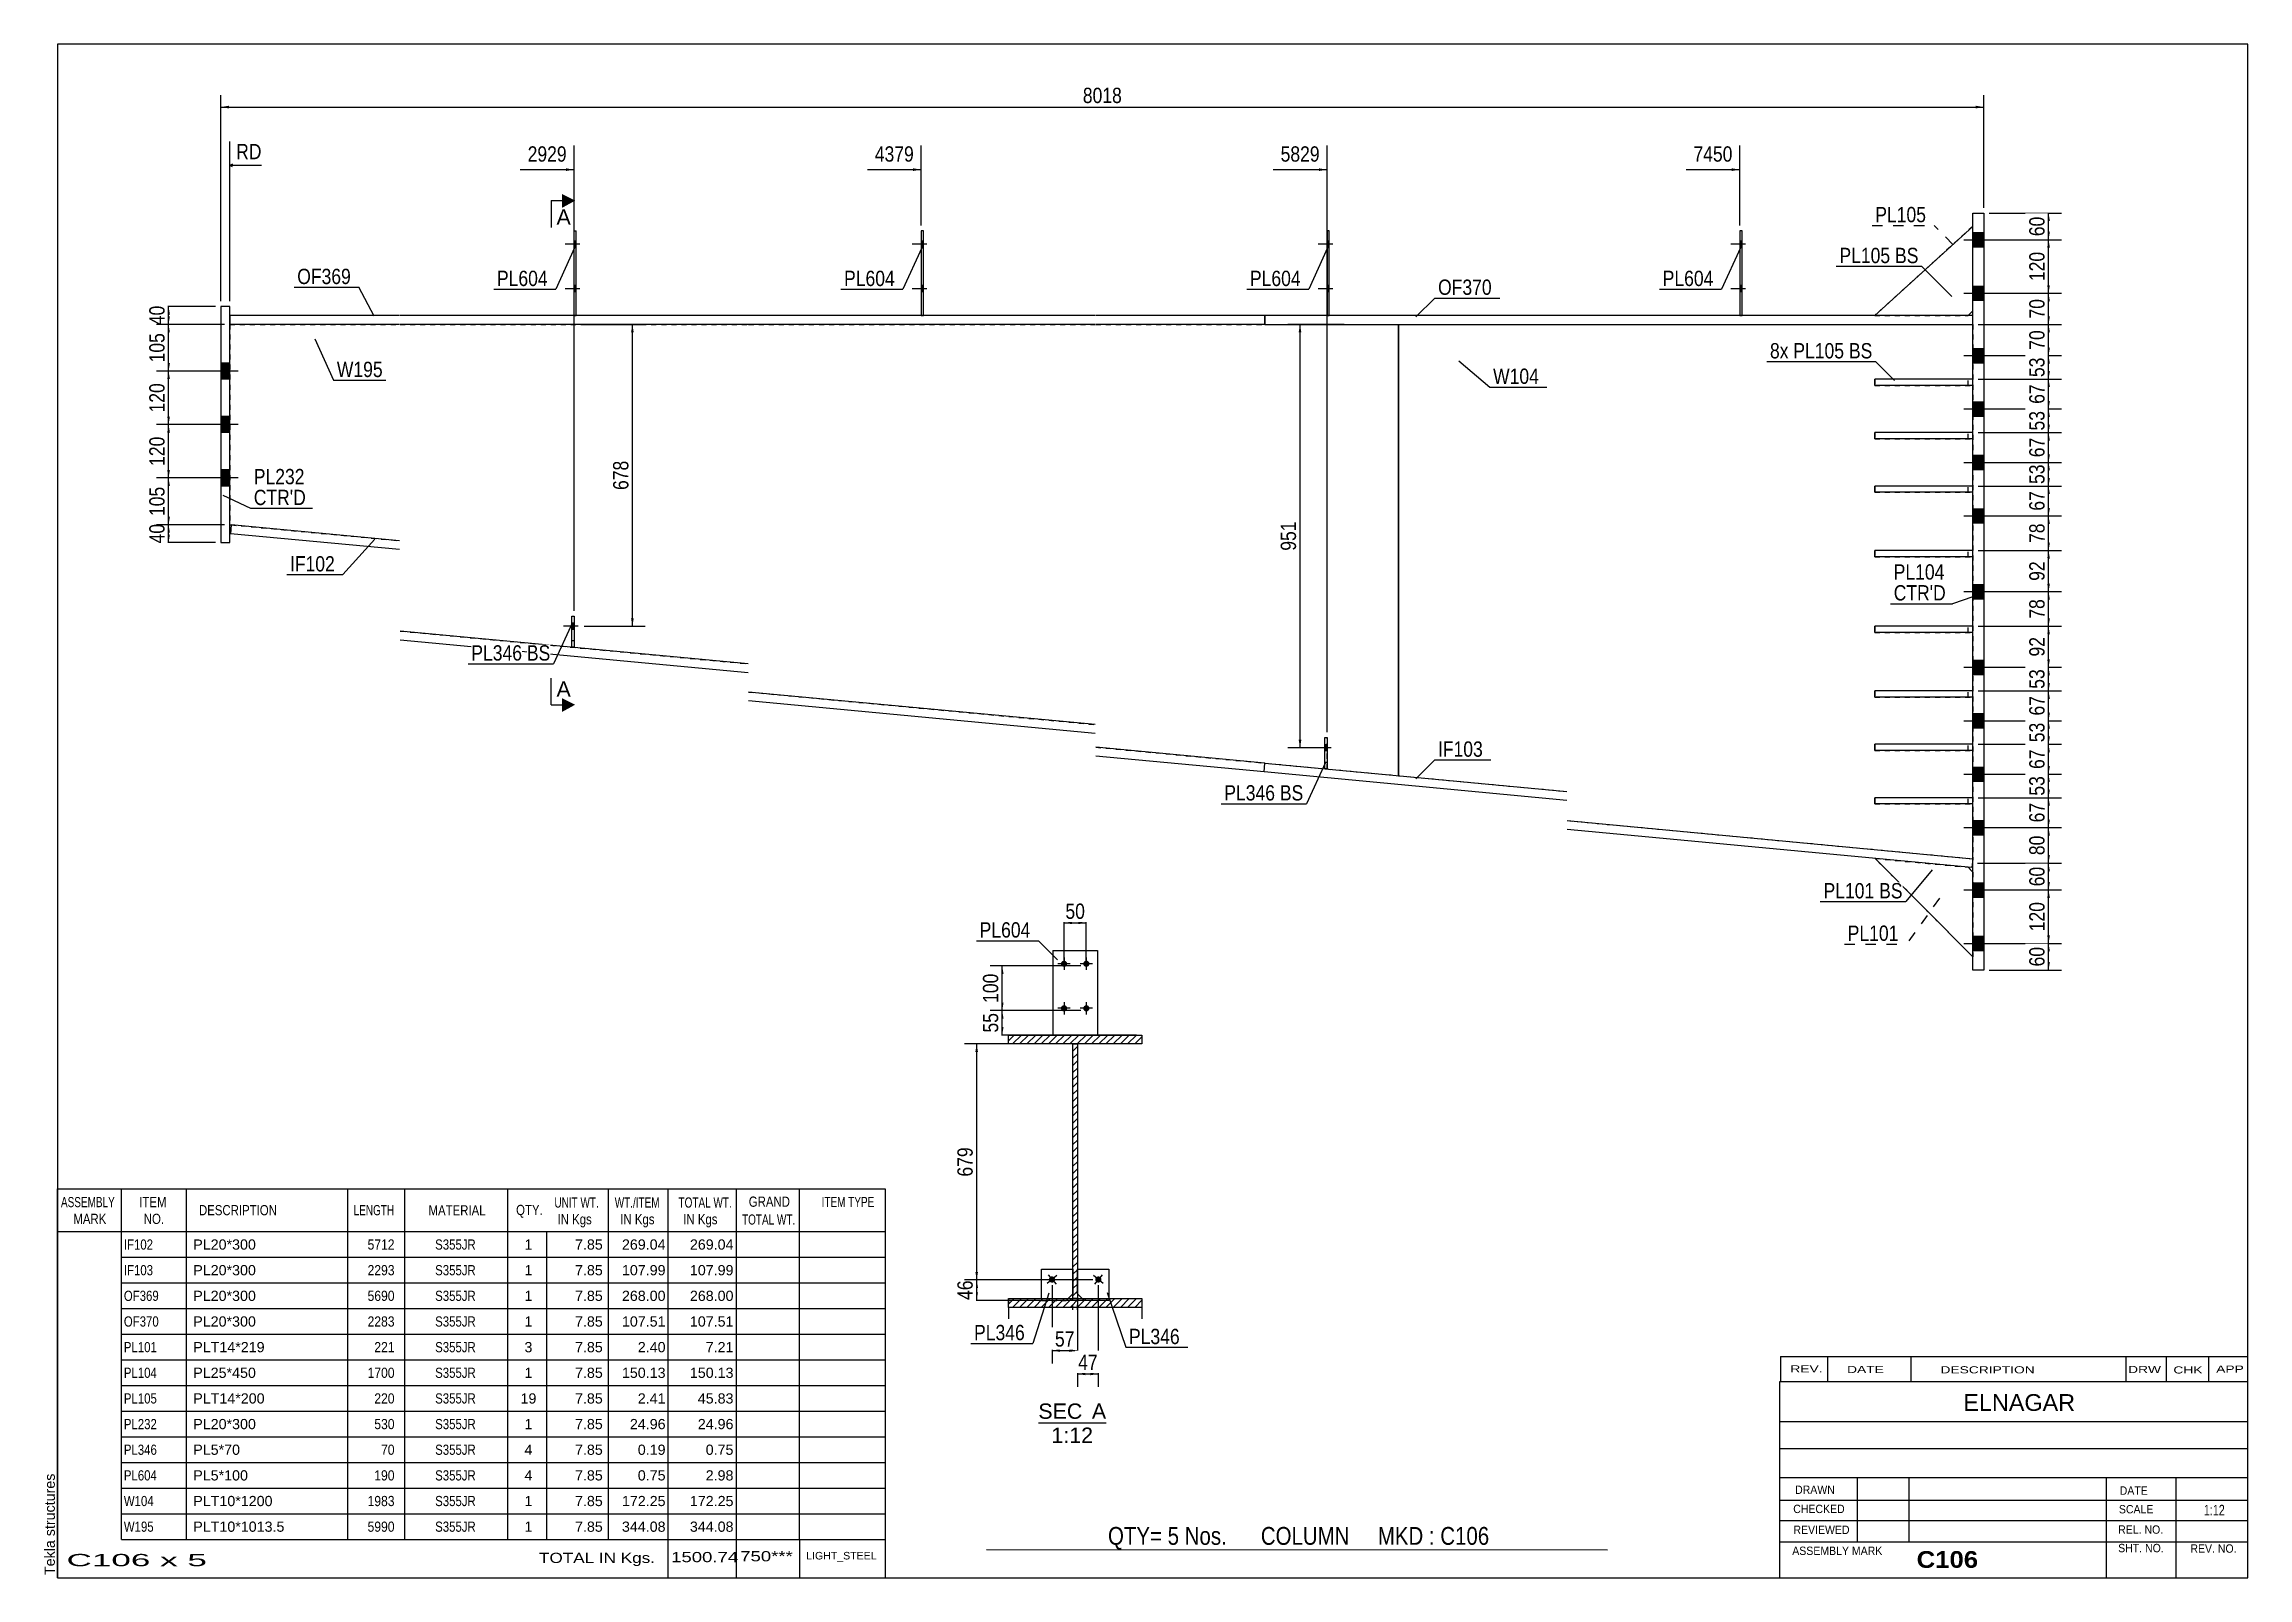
# Model space of a CAD drawing. Header units: millimetres. Extents: x -284 to 128, y -158 to 129.
import ezdxf

# ---------------------------------------------------------------- set-up
doc = ezdxf.new("R2010")
doc.units = ezdxf.units.MM
doc.linetypes.add('DXK_LINE_DOT1', pattern=[1.8814, 0.9407, -0.9407])
doc.linetypes.add('DXK_LINE_DOT2', pattern=[3.9198, 1.9599, -1.9599])
doc.styles.add('Arial', font='ARIAL.TTF', dxfattribs={"height": 0.2})
doc.styles.add('Arial Bold', font='ARIALBD.TTF', dxfattribs={"height": 0.2})
doc.styles.add('Arial Narrow', font='ARIALN.TTF', dxfattribs={"height": 0.2})

# ---------------------------------------------------------------- blocks, each defined once
blk = doc.blocks.new('Unknown-623260482-1210')
at = {"color": 5, "linetype": 'Continuous'}
for p, q in [((128.16, 129.41), (-281.84, 129.41)), ((-281.84, 129.41), (-281.84, -157.59)), ((128.16, -157.59), (128.16, 129.41)), ((-281.84, -157.59), (128.16, -157.59))]:
    blk.add_line(p, q, dxfattribs=at)
at = {"color": 174, "linetype": 'Continuous', "style": 'Arial'}
blk.add_text('Tekla structures', height=1.9102, rotation=90, dxfattribs=at).set_placement((-282.34, -157.09))
blk = doc.blocks.new('Unknown-623260482-12 - 1256')
at = {"color": 1, "linetype": 'Continuous'}
blk.add_line((-98.25, -128.6), (-85.56, -128.6), dxfattribs=at)
at = {"color": 0, "linetype": 'Continuous'}
blk.add_wipeout([(-90.03, -127.85), (-90.03, -124.85), (-98.25, -124.85), (-98.25, -127.85)], dxfattribs=at)
blk.add_wipeout([(-85.56, -127.85), (-85.56, -124.85), (-88.23, -124.85), (-88.23, -127.85)], dxfattribs=at)
blk.add_wipeout([(-88.02, -132.35), (-88.02, -129.35), (-95.8, -129.35), (-95.8, -132.35)], dxfattribs=at)
at = {"color": 136, "linetype": 'Continuous', "style": 'Arial'}
for s, height, p in [('SEC', 2.865, (-98.25, -127.85)), ('A', 2.87, (-88.23, -127.85)), ('1:12', 2.865, (-95.8, -132.35))]:
    blk.add_text(s, height=height, dxfattribs=at).set_placement(p)
blk = doc.blocks.new('Part-623260482-1785 - 1449')
at = {"color": 7, "linetype": 'DXK_LINE_DOT1'}
for p, q in [((-249.58, 76.96), (-249.58, 39.46)), ((-249.58, 76.96), (-217.83, 76.96)), ((-217.73, 76.96), (-152.57, 76.96)), ((-152.47, 76.96), (-87.59, 76.96)), ((-87.49, 76.96), (-30.84, 76.96)), ((-249.33, 39.43), (-217.83, 36.47)), ((-217.73, 19.56), (-152.57, 13.43)), ((-152.47, 8.16), (-87.59, 2.06)), ((-87.49, -2.17), (-30.84, -7.5))]:
    blk.add_line(p, q, dxfattribs=at)
at = {"color": 2, "linetype": 'Continuous'}
for p, q in [((-30.84, -7.5), (-30.84, 76.96)), ((-249.58, 39.46), (-249.33, 39.43))]:
    blk.add_line(p, q, dxfattribs=at)
blk = doc.blocks.new('Bolt-623260482-1721 - 1449')
at = {"linetype": 'Continuous'}
for points in [[(-184.73, 91.37), (-184.73, 92.54), (-185.15, 92.54), (-185.15, 91.37)], [(-184.73, 91.37), (-184.73, 92.54), (-185.15, 92.54), (-185.15, 91.37)], [(-184.73, 83.04), (-184.73, 84.21), (-185.15, 84.21), (-185.15, 83.04)], [(-184.73, 83.04), (-184.73, 84.21), (-185.15, 84.21), (-185.15, 83.04)]]:
    blk.add_hatch(color=3, dxfattribs=at).paths.add_polyline_path(points)
at = {"color": 3, "linetype": 'Continuous'}
for p, q in [((-184.07, 91.96), (-186.82, 91.96)), ((-184.07, 91.96), (-186.82, 91.96)), ((-184.73, 92.54), (-185.15, 92.54)), ((-184.73, 92.54), (-185.15, 92.54)), ((-184.73, 91.37), (-185.15, 91.37)), ((-184.73, 91.37), (-185.15, 91.37)), ((-184.07, 83.62), (-186.82, 83.62)), ((-184.07, 83.62), (-186.82, 83.62)), ((-184.73, 84.21), (-185.15, 84.21)), ((-184.73, 84.21), (-185.15, 84.21)), ((-184.73, 83.04), (-185.15, 83.04)), ((-184.73, 83.04), (-185.15, 83.04))]:
    blk.add_line(p, q, dxfattribs=at)
blk = doc.blocks.new('Bolt-623260482-1593 - 1449')
at = {"linetype": 'Continuous'}
for points in [[(-251.25, 69.71), (-251.25, 66.71), (-249.58, 66.71), (-249.58, 69.71)], [(-251.25, 69.71), (-251.25, 66.71), (-249.58, 66.71), (-249.58, 69.71)], [(-251.25, 59.71), (-251.25, 56.71), (-249.58, 56.71), (-249.58, 59.71)], [(-251.25, 59.71), (-251.25, 56.71), (-249.58, 56.71), (-249.58, 59.71)], [(-251.25, 49.71), (-251.25, 46.71), (-249.58, 46.71), (-249.58, 49.71)], [(-251.25, 49.71), (-251.25, 46.71), (-249.58, 46.71), (-249.58, 49.71)]]:
    blk.add_hatch(color=3, dxfattribs=at).paths.add_polyline_path(points)
at = {"color": 3, "linetype": 'Continuous'}
for p, q in [((-249.58, 69.71), (-251.25, 69.71)), ((-249.58, 69.71), (-251.25, 69.71)), ((-248, 68.21), (-251.25, 68.21)), ((-248, 68.21), (-251.25, 68.21)), ((-249.58, 66.71), (-251.25, 66.71)), ((-249.58, 66.71), (-251.25, 66.71)), ((-249.58, 59.71), (-251.25, 59.71)), ((-249.58, 59.71), (-251.25, 59.71)), ((-248, 58.21), (-251.25, 58.21)), ((-248, 58.21), (-251.25, 58.21)), ((-249.58, 56.71), (-251.25, 56.71)), ((-249.58, 56.71), (-251.25, 56.71)), ((-249.58, 49.71), (-251.25, 49.71)), ((-249.58, 49.71), (-251.25, 49.71)), ((-248, 48.21), (-251.25, 48.21)), ((-248, 48.21), (-251.25, 48.21)), ((-249.58, 46.71), (-251.25, 46.71)), ((-249.58, 46.71), (-251.25, 46.71))]:
    blk.add_line(p, q, dxfattribs=at)
blk = doc.blocks.new('Part-623260482-1472 - 1449')
at = {"color": 2, "linetype": 'Continuous'}
for p, q in [((76.64, -41.38), (58.38, -23)), ((75.81, -24.64), (76.64, -25.55))]:
    blk.add_line(p, q, dxfattribs=at)
at = {"color": 7, "linetype": 'DXK_LINE_DOT1'}
for p, q in [((58.38, -23), (75.81, -24.64)), ((76.64, -25.55), (76.64, -41.38))]:
    blk.add_line(p, q, dxfattribs=at)
blk = doc.blocks.new('Part-623260482-1914 - 1449')
at = {"color": 2, "linetype": 'Continuous'}
for p, q in [((58.3, 19.29), (58.3, 20.46)), ((76.64, 20.46), (58.3, 20.46)), ((76.64, 19.29), (58.3, 19.29))]:
    blk.add_line(p, q, dxfattribs=at)
blk = doc.blocks.new('Part-623260482-1587 - 1449')
at = {"color": 7, "linetype": 'DXK_LINE_DOT1'}
for p, q in [((-185.57, 16.54), (-185.57, 22.37)), ((-185.57, 22.37), (-185.15, 22.37)), ((-185.15, 22.37), (-185.15, 16.54)), ((-185.57, 17.79), (-185.15, 17.79)), ((-185.15, 16.54), (-185.57, 16.54))]:
    blk.add_line(p, q, dxfattribs=at)
blk = doc.blocks.new('Part-623260482-1494 - 1449')
at = {"color": 7, "linetype": 'DXK_LINE_DOT1'}
for p, q in [((76.64, -41.38), (58.38, -23)), ((75.81, -24.64), (76.64, -25.55))]:
    blk.add_line(p, q, dxfattribs=at)
blk = doc.blocks.new('Bolt-623260482-1725 - 1449')
at = {"linetype": 'Continuous'}
blk.add_hatch(color=3, dxfattribs=at).paths.add_polyline_path([(-44.21, -2.86), (-44.21, -1.7), (-44.63, -1.7), (-44.63, -2.86)])
at = {"color": 3, "linetype": 'Continuous'}
for p, q in [((-43.42, -2.28), (-46.17, -2.28)), ((-44.21, -1.7), (-44.63, -1.7)), ((-44.21, -2.86), (-44.63, -2.86))]:
    blk.add_line(p, q, dxfattribs=at)
blk = doc.blocks.new('Part-623260482-1516 - 1449')
at = {"color": 2, "linetype": 'Continuous'}
blk.add_line((-30.84, 76.96), (-30.84, -7.5), dxfattribs=at)
at = {"color": 7, "linetype": 'DXK_LINE_DOT1'}
for p, q in [((-30.84, 76.96), (0.66, 76.96)), ((0.76, 76.96), (76.64, 76.96)), ((76.64, 76.96), (76.64, -23.04)), ((-30.84, -7.5), (0.66, -10.46)), ((0.76, -15.9), (76.64, -23.04))]:
    blk.add_line(p, q, dxfattribs=at)
blk = doc.blocks.new('Part-623260482-1538 - 1449')
at = {"color": 2, "linetype": 'Continuous'}
for p, q in [((-249.58, 78.62), (-249.58, 76.96)), ((-217.83, 78.62), (-249.58, 78.62)), ((-152.57, 78.62), (-217.73, 78.62)), ((-87.59, 78.62), (-152.47, 78.62)), ((-55.84, 78.62), (-87.49, 78.62)), ((-55.84, 76.96), (-55.84, 78.62)), ((-217.83, 76.96), (-249.58, 76.96)), ((-152.57, 76.96), (-217.73, 76.96)), ((-87.59, 76.96), (-152.47, 76.96)), ((-55.84, 76.96), (-87.49, 76.96))]:
    blk.add_line(p, q, dxfattribs=at)
blk = doc.blocks.new('Part-623260482-1801 - 1449')
at = {"color": 2, "linetype": 'Continuous'}
for p, q in [((-43.8, 94.46), (-44.21, 94.46)), ((-44.21, 94.46), (-44.21, 78.62)), ((-43.8, 78.62), (-43.8, 94.46))]:
    blk.add_line(p, q, dxfattribs=at)
at = {"color": 7, "linetype": 'DXK_LINE_DOT1'}
blk.add_line((-44.21, 78.62), (-43.8, 78.62), dxfattribs=at)
blk = doc.blocks.new('Part-623260482-1560 - 1449')
at = {"color": 2, "linetype": 'Continuous'}
for p, q in [((-44.63, -6.2), (-44.63, -0.36)), ((-44.63, -0.36), (-44.21, -0.36)), ((-44.21, -0.36), (-44.21, -6.2)), ((-44.21, -6.2), (-44.63, -6.2))]:
    blk.add_line(p, q, dxfattribs=at)
at = {"color": 7, "linetype": 'DXK_LINE_DOT1'}
blk.add_line((-44.63, -4.95), (-44.21, -4.95), dxfattribs=at)
blk = doc.blocks.new('Part-623260482-1909 - 1449')
at = {"color": 7, "linetype": 'DXK_LINE_DOT1'}
for p, q in [((76.64, 20.46), (58.3, 20.46)), ((58.3, 20.46), (58.3, 19.29)), ((58.3, 19.29), (76.64, 19.29)), ((75.8, 19.29), (75.8, 20.46))]:
    blk.add_line(p, q, dxfattribs=at)
blk = doc.blocks.new('Part-623260482-1646 - 1449')
at = {"color": 2, "linetype": 'Continuous'}
for p, q in [((-249.58, 80.29), (-251.25, 80.29)), ((-251.25, 80.29), (-251.25, 36.12)), ((-249.58, 36.12), (-249.58, 80.29)), ((-251.25, 36.12), (-249.58, 36.12))]:
    blk.add_line(p, q, dxfattribs=at)
blk = doc.blocks.new('Part-623260482-1582 - 1449')
at = {"color": 7, "linetype": 'DXK_LINE_DOT1'}
for p, q in [((-44.63, -6.2), (-44.63, -0.36)), ((-44.63, -0.36), (-44.21, -0.36)), ((-44.21, -6.2), (-44.21, -0.36)), ((-44.21, -6.2), (-44.63, -6.2))]:
    blk.add_line(p, q, dxfattribs=at)
blk = doc.blocks.new('Bolt-623260482-1720 - 1449')
at = {"linetype": 'Continuous'}
for points in [[(-119.76, 91.37), (-119.76, 92.54), (-120.18, 92.54), (-120.18, 91.37)], [(-119.76, 91.37), (-119.76, 92.54), (-120.18, 92.54), (-120.18, 91.37)], [(-119.76, 83.04), (-119.76, 84.21), (-120.18, 84.21), (-120.18, 83.04)], [(-119.76, 83.04), (-119.76, 84.21), (-120.18, 84.21), (-120.18, 83.04)]]:
    blk.add_hatch(color=3, dxfattribs=at).paths.add_polyline_path(points)
at = {"color": 3, "linetype": 'Continuous'}
for p, q in [((-119.09, 91.96), (-121.84, 91.96)), ((-119.09, 91.96), (-121.84, 91.96)), ((-119.76, 92.54), (-120.18, 92.54)), ((-119.76, 92.54), (-120.18, 92.54)), ((-119.76, 91.37), (-120.18, 91.37)), ((-119.76, 91.37), (-120.18, 91.37)), ((-119.09, 83.62), (-121.84, 83.62)), ((-119.09, 83.62), (-121.84, 83.62)), ((-119.76, 84.21), (-120.18, 84.21)), ((-119.76, 84.21), (-120.18, 84.21)), ((-119.76, 83.04), (-120.18, 83.04)), ((-119.76, 83.04), (-120.18, 83.04))]:
    blk.add_line(p, q, dxfattribs=at)
blk = doc.blocks.new('Part-623260482-1592 - 1449')
at = {"color": 2, "linetype": 'Continuous'}
for p, q in [((-185.15, 78.62), (-185.15, 94.46)), ((-185.15, 94.46), (-184.73, 94.46)), ((-184.73, 78.62), (-184.73, 94.46))]:
    blk.add_line(p, q, dxfattribs=at)
at = {"color": 7, "linetype": 'DXK_LINE_DOT1'}
blk.add_line((-185.15, 78.62), (-184.73, 78.62), dxfattribs=at)
blk = doc.blocks.new('Part-623260482-1697 - 1449')
at = {"color": 2, "linetype": 'Continuous'}
for p, q in [((76.64, 97.79), (78.72, 97.79)), ((76.64, -43.88), (76.64, 97.79)), ((78.72, 97.79), (78.72, -43.88)), ((78.72, -43.88), (76.64, -43.88))]:
    blk.add_line(p, q, dxfattribs=at)
blk = doc.blocks.new('Part-623260482-1719 - 1449')
at = {"color": 7, "linetype": 'DXK_LINE_DOT1'}
for p, q in [((76.64, 95.29), (58.3, 78.62)), ((76.64, 79.46), (76.64, 95.29)), ((58.3, 78.62), (75.8, 78.62)), ((75.8, 78.62), (76.64, 79.46))]:
    blk.add_line(p, q, dxfattribs=at)
blk = doc.blocks.new('Part-623260482-1857 - 1449')
at = {"color": 2, "linetype": 'Continuous'}
for p, q in [((58.3, -12.79), (58.3, -11.63)), ((76.64, -11.63), (58.3, -11.63)), ((76.64, -12.79), (58.3, -12.79))]:
    blk.add_line(p, q, dxfattribs=at)
at = {"color": 7, "linetype": 'DXK_LINE_DOT1'}
blk.add_line((75.8, -12.79), (75.8, -11.63), dxfattribs=at)
blk = doc.blocks.new('Bolt-623260482-1786 - 1449')
at = {"linetype": 'Continuous'}
for points in [[(76.64, 94.12), (76.64, 91.46), (78.72, 91.46), (78.72, 94.12)], [(76.64, 94.12), (76.64, 91.46), (78.72, 91.46), (78.72, 94.12)], [(76.64, 94.12), (76.64, 91.46), (78.72, 91.46), (78.72, 94.12)], [(76.64, 94.12), (76.64, 91.46), (78.72, 91.46), (78.72, 94.12)], [(76.64, 84.12), (76.64, 81.46), (78.72, 81.46), (78.72, 84.12)], [(76.64, 84.12), (76.64, 81.46), (78.72, 81.46), (78.72, 84.12)], [(76.64, 84.12), (76.64, 81.46), (78.72, 81.46), (78.72, 84.12)], [(76.64, 84.12), (76.64, 81.46), (78.72, 81.46), (78.72, 84.12)], [(76.64, 72.46), (76.64, 69.79), (78.72, 69.79), (78.72, 72.46)], [(76.64, 72.46), (76.64, 69.79), (78.72, 69.79), (78.72, 72.46)], [(76.64, 72.46), (76.64, 69.79), (78.72, 69.79), (78.72, 72.46)], [(76.64, 72.46), (76.64, 69.79), (78.72, 69.79), (78.72, 72.46)], [(76.64, 62.46), (76.64, 59.79), (78.72, 59.79), (78.72, 62.46)], [(76.64, 62.46), (76.64, 59.79), (78.72, 59.79), (78.72, 62.46)], [(76.64, 62.46), (76.64, 59.79), (78.72, 59.79), (78.72, 62.46)], [(76.64, 62.46), (76.64, 59.79), (78.72, 59.79), (78.72, 62.46)], [(76.64, 52.46), (76.64, 49.79), (78.72, 49.79), (78.72, 52.46)], [(76.64, 52.46), (76.64, 49.79), (78.72, 49.79), (78.72, 52.46)], [(76.64, 52.46), (76.64, 49.79), (78.72, 49.79), (78.72, 52.46)], [(76.64, 52.46), (76.64, 49.79), (78.72, 49.79), (78.72, 52.46)], [(76.64, 42.46), (76.64, 39.79), (78.72, 39.79), (78.72, 42.46)], [(76.64, 42.46), (76.64, 39.79), (78.72, 39.79), (78.72, 42.46)], [(76.64, 42.46), (76.64, 39.79), (78.72, 39.79), (78.72, 42.46)], [(76.64, 42.46), (76.64, 39.79), (78.72, 39.79), (78.72, 42.46)], [(76.64, 28.29), (76.64, 25.62), (78.72, 25.62), (78.72, 28.29)], [(76.64, 28.29), (76.64, 25.62), (78.72, 25.62), (78.72, 28.29)], [(76.64, 28.29), (76.64, 25.62), (78.72, 25.62), (78.72, 28.29)], [(76.64, 28.29), (76.64, 25.62), (78.72, 25.62), (78.72, 28.29)], [(76.64, 14.12), (76.64, 11.46), (78.72, 11.46), (78.72, 14.12)], [(76.64, 14.12), (76.64, 11.46), (78.72, 11.46), (78.72, 14.12)], [(76.64, 14.12), (76.64, 11.46), (78.72, 11.46), (78.72, 14.12)], [(76.64, 14.12), (76.64, 11.46), (78.72, 11.46), (78.72, 14.12)], [(76.64, 4.12), (76.64, 1.46), (78.72, 1.46), (78.72, 4.12)], [(76.64, 4.12), (76.64, 1.46), (78.72, 1.46), (78.72, 4.12)], [(76.64, 4.12), (76.64, 1.46), (78.72, 1.46), (78.72, 4.12)], [(76.64, 4.12), (76.64, 1.46), (78.72, 1.46), (78.72, 4.12)], [(76.64, -5.88), (76.64, -8.54), (78.72, -8.54), (78.72, -5.88)], [(76.64, -5.88), (76.64, -8.54), (78.72, -8.54), (78.72, -5.88)], [(76.64, -5.88), (76.64, -8.54), (78.72, -8.54), (78.72, -5.88)], [(76.64, -5.88), (76.64, -8.54), (78.72, -8.54), (78.72, -5.88)], [(76.64, -15.88), (76.64, -18.54), (78.72, -18.54), (78.72, -15.88)], [(76.64, -15.88), (76.64, -18.54), (78.72, -18.54), (78.72, -15.88)], [(76.64, -15.88), (76.64, -18.54), (78.72, -18.54), (78.72, -15.88)], [(76.64, -15.88), (76.64, -18.54), (78.72, -18.54), (78.72, -15.88)], [(76.64, -27.54), (76.64, -30.21), (78.72, -30.21), (78.72, -27.54)], [(76.64, -27.54), (76.64, -30.21), (78.72, -30.21), (78.72, -27.54)], [(76.64, -27.54), (76.64, -30.21), (78.72, -30.21), (78.72, -27.54)], [(76.64, -27.54), (76.64, -30.21), (78.72, -30.21), (78.72, -27.54)], [(76.64, -37.54), (76.64, -40.21), (78.72, -40.21), (78.72, -37.54)], [(76.64, -37.54), (76.64, -40.21), (78.72, -40.21), (78.72, -37.54)], [(76.64, -37.54), (76.64, -40.21), (78.72, -40.21), (78.72, -37.54)], [(76.64, -37.54), (76.64, -40.21), (78.72, -40.21), (78.72, -37.54)]]:
    blk.add_hatch(color=3, dxfattribs=at).paths.add_polyline_path(points)
at = {"color": 3, "linetype": 'Continuous'}
for p, q in [((74.99, 92.79), (84.97, 92.79)), ((74.99, 92.79), (84.97, 92.79)), ((74.99, 92.79), (84.97, 92.79)), ((74.99, 92.79), (84.97, 92.79)), ((76.64, 94.12), (78.72, 94.12)), ((76.64, 94.12), (78.72, 94.12)), ((76.64, 94.12), (78.72, 94.12)), ((76.64, 94.12), (78.72, 94.12)), ((76.64, 91.46), (78.72, 91.46)), ((76.64, 91.46), (78.72, 91.46)), ((76.64, 91.46), (78.72, 91.46)), ((76.64, 91.46), (78.72, 91.46)), ((74.99, 82.79), (84.97, 82.79)), ((74.99, 82.79), (84.97, 82.79)), ((74.99, 82.79), (84.97, 82.79)), ((74.99, 82.79), (84.97, 82.79)), ((76.64, 84.12), (78.72, 84.12)), ((76.64, 84.12), (78.72, 84.12)), ((76.64, 84.12), (78.72, 84.12)), ((76.64, 84.12), (78.72, 84.12)), ((76.64, 81.46), (78.72, 81.46)), ((76.64, 81.46), (78.72, 81.46)), ((76.64, 81.46), (78.72, 81.46)), ((76.64, 81.46), (78.72, 81.46)), ((74.99, 71.12), (84.97, 71.12)), ((74.99, 71.12), (84.97, 71.12)), ((74.99, 71.12), (84.97, 71.12)), ((74.99, 71.12), (84.97, 71.12)), ((76.64, 72.46), (78.72, 72.46)), ((76.64, 72.46), (78.72, 72.46)), ((76.64, 72.46), (78.72, 72.46)), ((76.64, 72.46), (78.72, 72.46)), ((76.64, 69.79), (78.72, 69.79)), ((76.64, 69.79), (78.72, 69.79)), ((76.64, 69.79), (78.72, 69.79)), ((76.64, 69.79), (78.72, 69.79)), ((76.64, 62.46), (78.72, 62.46)), ((76.64, 62.46), (78.72, 62.46)), ((76.64, 62.46), (78.72, 62.46)), ((76.64, 62.46), (78.72, 62.46)), ((74.99, 61.12), (84.97, 61.12)), ((74.99, 61.12), (84.97, 61.12)), ((74.99, 61.12), (84.97, 61.12)), ((74.99, 61.12), (84.97, 61.12)), ((76.64, 59.79), (78.72, 59.79)), ((76.64, 59.79), (78.72, 59.79)), ((76.64, 59.79), (78.72, 59.79)), ((76.64, 59.79), (78.72, 59.79)), ((74.99, 51.12), (84.97, 51.12)), ((74.99, 51.12), (84.97, 51.12)), ((74.99, 51.12), (84.97, 51.12)), ((74.99, 51.12), (84.97, 51.12)), ((76.64, 52.46), (78.72, 52.46)), ((76.64, 52.46), (78.72, 52.46)), ((76.64, 52.46), (78.72, 52.46)), ((76.64, 52.46), (78.72, 52.46)), ((76.64, 49.79), (78.72, 49.79)), ((76.64, 49.79), (78.72, 49.79)), ((76.64, 49.79), (78.72, 49.79)), ((76.64, 49.79), (78.72, 49.79)), ((76.64, 42.46), (78.72, 42.46)), ((76.64, 42.46), (78.72, 42.46)), ((76.64, 42.46), (78.72, 42.46)), ((76.64, 42.46), (78.72, 42.46)), ((74.99, 41.12), (84.97, 41.12)), ((74.99, 41.12), (84.97, 41.12)), ((74.99, 41.12), (84.97, 41.12)), ((74.99, 41.12), (84.97, 41.12)), ((76.64, 39.79), (78.72, 39.79)), ((76.64, 39.79), (78.72, 39.79)), ((76.64, 39.79), (78.72, 39.79)), ((76.64, 39.79), (78.72, 39.79)), ((74.99, 26.96), (84.97, 26.96)), ((74.99, 26.96), (84.97, 26.96)), ((74.99, 26.96), (84.97, 26.96)), ((74.99, 26.96), (84.97, 26.96)), ((76.64, 28.29), (78.72, 28.29)), ((76.64, 28.29), (78.72, 28.29)), ((76.64, 28.29), (78.72, 28.29)), ((76.64, 28.29), (78.72, 28.29)), ((76.64, 25.62), (78.72, 25.62)), ((76.64, 25.62), (78.72, 25.62)), ((76.64, 25.62), (78.72, 25.62)), ((76.64, 25.62), (78.72, 25.62)), ((74.99, 12.79), (84.97, 12.79)), ((74.99, 12.79), (84.97, 12.79)), ((74.99, 12.79), (84.97, 12.79)), ((74.99, 12.79), (84.97, 12.79)), ((76.64, 14.12), (78.72, 14.12)), ((76.64, 14.12), (78.72, 14.12)), ((76.64, 14.12), (78.72, 14.12)), ((76.64, 14.12), (78.72, 14.12)), ((76.64, 11.46), (78.72, 11.46)), ((76.64, 11.46), (78.72, 11.46)), ((76.64, 11.46), (78.72, 11.46)), ((76.64, 11.46), (78.72, 11.46)), ((74.99, 2.79), (84.97, 2.79)), ((74.99, 2.79), (84.97, 2.79)), ((74.99, 2.79), (84.97, 2.79)), ((74.99, 2.79), (84.97, 2.79)), ((76.64, 4.12), (78.72, 4.12)), ((76.64, 4.12), (78.72, 4.12)), ((76.64, 4.12), (78.72, 4.12)), ((76.64, 4.12), (78.72, 4.12)), ((76.64, 1.46), (78.72, 1.46)), ((76.64, 1.46), (78.72, 1.46)), ((76.64, 1.46), (78.72, 1.46)), ((76.64, 1.46), (78.72, 1.46)), ((74.99, -7.21), (84.97, -7.21)), ((74.99, -7.21), (84.97, -7.21)), ((74.99, -7.21), (84.97, -7.21)), ((74.99, -7.21), (84.97, -7.21)), ((76.64, -5.88), (78.72, -5.88)), ((76.64, -5.88), (78.72, -5.88)), ((76.64, -5.88), (78.72, -5.88)), ((76.64, -5.88), (78.72, -5.88)), ((76.64, -8.54), (78.72, -8.54)), ((76.64, -8.54), (78.72, -8.54)), ((76.64, -8.54), (78.72, -8.54)), ((76.64, -8.54), (78.72, -8.54)), ((76.64, -15.88), (78.72, -15.88)), ((76.64, -15.88), (78.72, -15.88)), ((76.64, -15.88), (78.72, -15.88)), ((76.64, -15.88), (78.72, -15.88)), ((74.99, -17.21), (84.97, -17.21)), ((74.99, -17.21), (84.97, -17.21)), ((74.99, -17.21), (84.97, -17.21)), ((74.99, -17.21), (84.97, -17.21)), ((76.64, -18.54), (78.72, -18.54)), ((76.64, -18.54), (78.72, -18.54)), ((76.64, -18.54), (78.72, -18.54)), ((76.64, -18.54), (78.72, -18.54)), ((74.99, -28.88), (84.97, -28.88)), ((74.99, -28.88), (84.97, -28.88)), ((74.99, -28.88), (84.97, -28.88)), ((74.99, -28.88), (84.97, -28.88)), ((76.64, -27.54), (78.72, -27.54)), ((76.64, -27.54), (78.72, -27.54)), ((76.64, -27.54), (78.72, -27.54)), ((76.64, -27.54), (78.72, -27.54)), ((76.64, -30.21), (78.72, -30.21)), ((76.64, -30.21), (78.72, -30.21)), ((76.64, -30.21), (78.72, -30.21)), ((76.64, -30.21), (78.72, -30.21)), ((74.99, -38.88), (84.97, -38.88)), ((74.99, -38.88), (84.97, -38.88)), ((74.99, -38.88), (84.97, -38.88)), ((74.99, -38.88), (84.97, -38.88)), ((76.64, -37.54), (78.72, -37.54)), ((76.64, -37.54), (78.72, -37.54)), ((76.64, -37.54), (78.72, -37.54)), ((76.64, -37.54), (78.72, -37.54)), ((76.64, -40.21), (78.72, -40.21)), ((76.64, -40.21), (78.72, -40.21)), ((76.64, -40.21), (78.72, -40.21)), ((76.64, -40.21), (78.72, -40.21))]:
    blk.add_line(p, q, dxfattribs=at)
blk = doc.blocks.new('Bolt-623260482-1722 - 1449')
at = {"color": 3, "linetype": 'DXK_LINE_DOT2'}
for p, q in [((-185.15, 21.04), (-185.57, 21.04)), ((-184.36, 20.45), (-187.11, 20.45)), ((-185.15, 19.87), (-185.57, 19.87))]:
    blk.add_line(p, q, dxfattribs=at)
blk = doc.blocks.new('Bolt-623260482-1723 - 1449')
at = {"linetype": 'Continuous'}
blk.add_hatch(color=3, dxfattribs=at).paths.add_polyline_path([(-185.15, 19.87), (-185.15, 21.04), (-185.57, 21.04), (-185.57, 19.87)])
at = {"color": 3, "linetype": 'Continuous'}
for p, q in [((-185.15, 21.04), (-185.57, 21.04)), ((-184.36, 20.45), (-187.11, 20.45)), ((-185.15, 19.87), (-185.57, 19.87))]:
    blk.add_line(p, q, dxfattribs=at)
blk = doc.blocks.new('Bolt-623260482-1724 - 1449')
at = {"color": 3, "linetype": 'DXK_LINE_DOT2'}
for p, q in [((-43.42, -2.28), (-46.17, -2.28)), ((-44.21, -1.7), (-44.63, -1.7)), ((-44.21, -2.86), (-44.63, -2.86))]:
    blk.add_line(p, q, dxfattribs=at)
blk = doc.blocks.new('Part-623260482-1984 - 1449')
at = {"color": 2, "linetype": 'Continuous'}
for p, q in [((58.3, 65.54), (58.3, 66.71)), ((76.64, 66.71), (58.3, 66.71)), ((76.64, 65.54), (58.3, 65.54))]:
    blk.add_line(p, q, dxfattribs=at)
at = {"color": 7, "linetype": 'DXK_LINE_DOT1'}
blk.add_line((75.8, 65.54), (75.8, 66.71), dxfattribs=at)
blk = doc.blocks.new('Part-623260482-1747 - 1449')
at = {"color": 2, "linetype": 'Continuous'}
for p, q in [((-249.33, 39.43), (-249.49, 37.78)), ((-217.83, 34.8), (-249.49, 37.78)), ((-217.83, 36.47), (-249.33, 39.43)), ((-152.57, 13.43), (-217.73, 19.56)), ((-152.57, 11.75), (-217.73, 17.88)), ((-87.59, 2.06), (-152.47, 8.16)), ((-87.59, 0.39), (-152.47, 6.49)), ((-55.84, -5.15), (-87.49, -2.17)), ((-55.99, -6.81), (-87.49, -3.84)), ((-55.99, -6.81), (-55.84, -5.15))]:
    blk.add_line(p, q, dxfattribs=at)
blk = doc.blocks.new('Part-623260482-1769 - 1449')
at = {"color": 2, "linetype": 'Continuous'}
for p, q in [((-55.99, -6.81), (-55.84, -5.15)), ((0.66, -12.14), (-55.99, -6.81)), ((-55.84, -5.15), (0.66, -10.46)), ((0.76, -15.9), (76.64, -23.04)), ((76.48, -24.7), (0.76, -17.58)), ((76.64, -23.04), (76.48, -24.7))]:
    blk.add_line(p, q, dxfattribs=at)
blk = doc.blocks.new('Part-623260482-1904 - 1449')
at = {"color": 2, "linetype": 'Continuous'}
for p, q in [((58.3, 7.21), (58.3, 8.37)), ((76.64, 8.37), (58.3, 8.37)), ((76.64, 7.21), (58.3, 7.21))]:
    blk.add_line(p, q, dxfattribs=at)
blk = doc.blocks.new('Part-623260482-1924 - 1449')
at = {"color": 2, "linetype": 'Continuous'}
for p, q in [((58.3, 33.46), (58.3, 34.62)), ((76.64, 34.62), (58.3, 34.62)), ((76.64, 33.46), (58.3, 33.46))]:
    blk.add_line(p, q, dxfattribs=at)
blk = doc.blocks.new('Part-623260482-1796 - 1449')
at = {"color": 2, "linetype": 'Continuous'}
for p, q in [((33.47, 94.46), (33.05, 94.46)), ((33.05, 94.46), (33.05, 78.62)), ((33.47, 78.62), (33.47, 94.46))]:
    blk.add_line(p, q, dxfattribs=at)
at = {"color": 7, "linetype": 'DXK_LINE_DOT1'}
blk.add_line((33.05, 78.62), (33.47, 78.62), dxfattribs=at)
blk = doc.blocks.new('Part-623260482-1989 - 1449')
at = {"color": 7, "linetype": 'DXK_LINE_DOT1'}
for p, q in [((76.64, 66.71), (58.3, 66.71)), ((58.3, 66.71), (58.3, 65.54)), ((58.3, 65.54), (76.64, 65.54))]:
    blk.add_line(p, q, dxfattribs=at)
blk = doc.blocks.new('Part-623260482-1806 - 1449')
at = {"color": 2, "linetype": 'Continuous'}
for p, q in [((-119.76, 94.46), (-120.18, 94.46)), ((-120.18, 94.46), (-120.18, 78.62)), ((-119.76, 78.62), (-119.76, 94.46))]:
    blk.add_line(p, q, dxfattribs=at)
at = {"color": 7, "linetype": 'DXK_LINE_DOT1'}
blk.add_line((-120.18, 78.62), (-119.76, 78.62), dxfattribs=at)
blk = doc.blocks.new('Part-623260482-1828 - 1449')
at = {"color": 2, "linetype": 'Continuous'}
for p, q in [((-55.84, 78.62), (-55.84, 76.96)), ((0.66, 78.62), (-55.84, 78.62)), ((76.64, 78.62), (0.76, 78.62)), ((-55.84, 76.96), (0.66, 76.96)), ((0.76, 76.96), (76.64, 76.96))]:
    blk.add_line(p, q, dxfattribs=at)
at = {"color": 7, "linetype": 'DXK_LINE_DOT1'}
blk.add_line((76.64, 76.96), (76.64, 78.62), dxfattribs=at)
blk = doc.blocks.new('Part-623260482-1833 - 1449')
at = {"color": 2, "linetype": 'Continuous'}
for p, q in [((-185.57, 16.54), (-185.57, 22.37)), ((-185.57, 22.37), (-185.15, 22.37)), ((-185.15, 22.37), (-185.15, 16.54)), ((-185.15, 16.54), (-185.57, 16.54))]:
    blk.add_line(p, q, dxfattribs=at)
blk = doc.blocks.new('Bolt-623260482-1834 - 1449')
at = {"linetype": 'Continuous'}
for points in [[(33.47, 91.37), (33.47, 92.54), (33.05, 92.54), (33.05, 91.37)], [(33.47, 91.37), (33.47, 92.54), (33.05, 92.54), (33.05, 91.37)], [(33.47, 83.04), (33.47, 84.21), (33.05, 84.21), (33.05, 83.04)], [(33.47, 83.04), (33.47, 84.21), (33.05, 84.21), (33.05, 83.04)]]:
    blk.add_hatch(color=3, dxfattribs=at).paths.add_polyline_path(points)
at = {"color": 3, "linetype": 'Continuous'}
for p, q in [((34.14, 91.96), (31.39, 91.96)), ((34.14, 91.96), (31.39, 91.96)), ((33.47, 92.54), (33.05, 92.54)), ((33.47, 92.54), (33.05, 92.54)), ((33.47, 91.37), (33.05, 91.37)), ((33.47, 91.37), (33.05, 91.37)), ((34.14, 83.62), (31.39, 83.62)), ((34.14, 83.62), (31.39, 83.62)), ((33.47, 84.21), (33.05, 84.21)), ((33.47, 84.21), (33.05, 84.21)), ((33.47, 83.04), (33.05, 83.04)), ((33.47, 83.04), (33.05, 83.04))]:
    blk.add_line(p, q, dxfattribs=at)
blk = doc.blocks.new('Part-623260482-1899 - 1449')
at = {"color": 7, "linetype": 'DXK_LINE_DOT1'}
for p, q in [((76.64, 8.37), (58.3, 8.37)), ((58.3, 8.37), (58.3, 7.21)), ((75.8, 7.21), (75.8, 8.37)), ((58.3, 7.21), (76.64, 7.21))]:
    blk.add_line(p, q, dxfattribs=at)
blk = doc.blocks.new('Bolt-623260482-1835 - 1449')
at = {"linetype": 'Continuous'}
for points in [[(-43.8, 91.37), (-43.8, 92.54), (-44.21, 92.54), (-44.21, 91.37)], [(-43.8, 91.37), (-43.8, 92.54), (-44.21, 92.54), (-44.21, 91.37)], [(-43.8, 83.04), (-43.8, 84.21), (-44.21, 84.21), (-44.21, 83.04)], [(-43.8, 83.04), (-43.8, 84.21), (-44.21, 84.21), (-44.21, 83.04)]]:
    blk.add_hatch(color=3, dxfattribs=at).paths.add_polyline_path(points)
at = {"color": 3, "linetype": 'Continuous'}
for p, q in [((-43.13, 91.96), (-45.88, 91.96)), ((-43.13, 91.96), (-45.88, 91.96)), ((-43.8, 92.54), (-44.21, 92.54)), ((-43.8, 92.54), (-44.21, 92.54)), ((-43.8, 91.37), (-44.21, 91.37)), ((-43.8, 91.37), (-44.21, 91.37)), ((-43.13, 83.62), (-45.88, 83.62)), ((-43.13, 83.62), (-45.88, 83.62)), ((-43.8, 84.21), (-44.21, 84.21)), ((-43.8, 84.21), (-44.21, 84.21)), ((-43.8, 83.04), (-44.21, 83.04)), ((-43.8, 83.04), (-44.21, 83.04))]:
    blk.add_line(p, q, dxfattribs=at)
blk = doc.blocks.new('Part-623260482-1879 - 1449')
at = {"color": 7, "linetype": 'DXK_LINE_DOT1'}
for p, q in [((76.64, -11.63), (58.3, -11.63)), ((58.3, -11.63), (58.3, -12.79)), ((58.3, -12.79), (76.64, -12.79))]:
    blk.add_line(p, q, dxfattribs=at)
blk = doc.blocks.new('Part-623260482-1889 - 1449')
at = {"color": 7, "linetype": 'DXK_LINE_DOT1'}
for p, q in [((76.64, -1.63), (58.3, -1.63)), ((58.3, -1.63), (58.3, -2.79)), ((58.3, -2.79), (76.64, -2.79)), ((75.8, -2.79), (75.8, -1.63))]:
    blk.add_line(p, q, dxfattribs=at)
blk = doc.blocks.new('Part-623260482-1894 - 1449')
at = {"color": 2, "linetype": 'Continuous'}
for p, q in [((58.3, -2.79), (58.3, -1.63)), ((76.64, -1.63), (58.3, -1.63)), ((76.64, -2.79), (58.3, -2.79))]:
    blk.add_line(p, q, dxfattribs=at)
blk = doc.blocks.new('Part-623260482-1919 - 1449')
at = {"color": 7, "linetype": 'DXK_LINE_DOT1'}
for p, q in [((76.64, 34.62), (58.3, 34.62)), ((58.3, 34.62), (58.3, 33.46)), ((58.3, 33.46), (76.64, 33.46)), ((75.8, 33.46), (75.8, 34.62))]:
    blk.add_line(p, q, dxfattribs=at)
blk = doc.blocks.new('Part-623260482-1957 - 1449')
at = {"color": 2, "linetype": 'Continuous'}
for p, q in [((76.64, 95.29), (58.3, 78.62)), ((75.8, 78.62), (76.64, 79.46))]:
    blk.add_line(p, q, dxfattribs=at)
blk = doc.blocks.new('Part-623260482-1994 - 1449')
at = {"color": 2, "linetype": 'Continuous'}
for p, q in [((58.3, 55.54), (58.3, 56.71)), ((76.64, 56.71), (58.3, 56.71)), ((76.64, 55.54), (58.3, 55.54))]:
    blk.add_line(p, q, dxfattribs=at)
at = {"color": 7, "linetype": 'DXK_LINE_DOT1'}
blk.add_line((75.8, 55.54), (75.8, 56.71), dxfattribs=at)
blk = doc.blocks.new('Part-623260482-1999 - 1449')
at = {"color": 7, "linetype": 'DXK_LINE_DOT1'}
for p, q in [((76.64, 56.71), (58.3, 56.71)), ((58.3, 56.71), (58.3, 55.54)), ((58.3, 55.54), (76.64, 55.54))]:
    blk.add_line(p, q, dxfattribs=at)
blk = doc.blocks.new('Part-623260482-2004 - 1449')
at = {"color": 2, "linetype": 'Continuous'}
for p, q in [((58.3, 45.54), (58.3, 46.71)), ((76.64, 46.71), (58.3, 46.71)), ((76.64, 45.54), (58.3, 45.54))]:
    blk.add_line(p, q, dxfattribs=at)
at = {"color": 7, "linetype": 'DXK_LINE_DOT1'}
blk.add_line((75.8, 45.54), (75.8, 46.71), dxfattribs=at)
blk = doc.blocks.new('Part-623260482-2009 - 1449')
at = {"color": 7, "linetype": 'DXK_LINE_DOT1'}
for p, q in [((76.64, 46.71), (58.3, 46.71)), ((58.3, 46.71), (58.3, 45.54)), ((58.3, 45.54), (76.64, 45.54))]:
    blk.add_line(p, q, dxfattribs=at)
blk = doc.blocks.new('Part-623260482-1356 - 1256')
at = {"linetype": 'Continuous'}
h = blk.add_hatch(dxfattribs=at)
h.set_pattern_fill('', scale=0.3, style=0, pattern_type=0)
h.set_pattern_definition([(45, (-78.8516, -107.0117), (-0.67352, 0.67352), [])])
h.paths.add_polyline_path([(-103.85, -107.01), (-78.85, -107.01), (-78.85, -105.34), (-103.85, -105.34)])
at = {"color": 7, "linetype": 'DXK_LINE_DOT1'}
for p, q in [((-103.85, -105.34), (-103.85, -107.01)), ((-78.85, -105.34), (-78.85, -107.01))]:
    blk.add_line(p, q, dxfattribs=at)
at = {"color": 2, "linetype": 'Continuous'}
for p, q in [((-103.85, -107.01), (-103.85, -105.34)), ((-103.85, -105.34), (-78.85, -105.34)), ((-103.85, -107.01), (-103.85, -109.14)), ((-78.85, -107.01), (-103.85, -107.01)), ((-78.85, -105.34), (-78.85, -107.01)), ((-78.85, -107.01), (-78.85, -109.14))]:
    blk.add_line(p, q, dxfattribs=at)
blk = doc.blocks.new('Part-623260482-1292 - 1256')
at = {"color": 2, "linetype": 'Continuous'}
for p, q in [((-95.52, -40.2), (-87.18, -40.2)), ((-95.52, -40.2), (-95.52, -56.03)), ((-87.18, -40.2), (-87.18, -56.03))]:
    blk.add_line(p, q, dxfattribs=at)
at = {"color": 7, "linetype": 'DXK_LINE_DOT1'}
blk.add_line((-95.52, -56.03), (-87.18, -56.03), dxfattribs=at)
blk = doc.blocks.new('Part-623260482-1315 - 1256')
at = {"color": 2, "linetype": 'Continuous'}
for p, q in [((-97.63, -105.34), (-97.63, -99.86)), ((-97.63, -99.86), (-91.79, -99.86)), ((-91.79, -99.86), (-91.79, -104.44)), ((-91.79, -104.44), (-92.69, -105.34))]:
    blk.add_line(p, q, dxfattribs=at)
at = {"color": 7, "linetype": 'DXK_LINE_DOT1'}
for p, q in [((-97.63, -105.34), (-97.63, -105.69)), ((-97.63, -105.69), (-93.04, -105.69)), ((-92.69, -105.34), (-93.04, -105.69))]:
    blk.add_line(p, q, dxfattribs=at)
blk = doc.blocks.new('Part-623260482-1320 - 1256')
at = {"color": 2, "linetype": 'Continuous'}
for p, q in [((-90.91, -104.44), (-90.91, -99.86)), ((-90.91, -99.86), (-85.08, -99.86)), ((-85.08, -99.86), (-85.08, -105.34)), ((-90.91, -104.44), (-90.02, -105.34))]:
    blk.add_line(p, q, dxfattribs=at)
at = {"color": 7, "linetype": 'DXK_LINE_DOT1'}
for p, q in [((-90.02, -105.34), (-89.66, -105.69)), ((-85.08, -105.69), (-89.66, -105.69)), ((-85.08, -105.34), (-85.08, -105.69))]:
    blk.add_line(p, q, dxfattribs=at)
blk = doc.blocks.new('Bolt-623260482-1325 - 1256')
at = {"linetype": 'Continuous'}
blk.add_hatch(color=3, dxfattribs=at).paths.add_polyline_path([(-86.57, -102.15, -1), (-87.47, -101.41, -1)])
at = {"color": 3, "linetype": 'Continuous'}
for p, q in [((-86.12, -102.52), (-87.92, -101.04)), ((-86.28, -100.88), (-87.76, -102.68))]:
    blk.add_line(p, q, dxfattribs=at)
blk = doc.blocks.new('Bolt-623260482-1326 - 1256')
at = {"linetype": 'Continuous'}
blk.add_hatch(color=3, dxfattribs=at).paths.add_polyline_path([(-95.23, -101.41, -1), (-96.14, -102.15, -1)])
at = {"color": 3, "linetype": 'Continuous'}
for p, q in [((-94.78, -101.04), (-96.59, -102.52)), ((-96.43, -100.88), (-94.94, -102.68))]:
    blk.add_line(p, q, dxfattribs=at)
blk = doc.blocks.new('Bolt-623260482-1327 - 1256')
at = {"linetype": 'Continuous'}
for points in [[(-92.85, -42.7, -1), (-94.02, -42.7, -1)], [(-88.68, -42.7, -1), (-89.85, -42.7, -1)], [(-92.85, -51.03, -1), (-94.02, -51.03, -1)], [(-88.68, -51.03, -1), (-89.85, -51.03, -1)]]:
    blk.add_hatch(color=3, dxfattribs=at).paths.add_polyline_path(points)
at = {"color": 3, "linetype": 'Continuous'}
for p, q in [((-92.27, -42.7), (-94.6, -42.7)), ((-93.43, -41.53), (-93.43, -43.86)), ((-88.1, -42.7), (-90.43, -42.7)), ((-89.27, -41.53), (-89.27, -43.86)), ((-92.27, -51.03), (-94.6, -51.03)), ((-93.43, -49.86), (-93.43, -52.2)), ((-88.1, -51.03), (-90.43, -51.03)), ((-89.27, -49.86), (-89.27, -52.2))]:
    blk.add_line(p, q, dxfattribs=at)
blk = doc.blocks.new('Part-623260482-1331 - 1256')
at = {"linetype": 'Continuous'}
h = blk.add_hatch(dxfattribs=at)
h.set_pattern_fill('', scale=0.3, style=0, pattern_type=0)
h.set_pattern_definition([(45, (-78.8516, -57.696), (-0.67352, 0.67352), [])])
h.paths.add_polyline_path([(-103.85, -57.7), (-78.85, -57.7), (-78.85, -56.03), (-103.85, -56.03)])
at = {"color": 2, "linetype": 'Continuous'}
for p, q in [((-103.85, -57.7), (-103.85, -56.03)), ((-103.85, -56.03), (-78.85, -56.03)), ((-78.85, -57.7), (-103.85, -57.7)), ((-78.85, -56.03), (-78.85, -57.7))]:
    blk.add_line(p, q, dxfattribs=at)
blk = doc.blocks.new('Part-623260482-1360 - 1256')
at = {"linetype": 'Continuous'}
h = blk.add_hatch(dxfattribs=at)
h.set_pattern_fill('', scale=0.3, style=0, pattern_type=0)
h.set_pattern_definition([(45, (-90.9349, -105.3377), (-0.67352, 0.67352), [])])
h.paths.add_polyline_path([(-91.77, -105.34), (-90.93, -105.34), (-90.93, -57.7), (-91.77, -57.7)])
at = {"color": 2, "linetype": 'Continuous'}
for p, q in [((-91.77, -70.2), (-91.77, -57.7)), ((-91.77, -57.7), (-90.93, -57.7)), ((-90.93, -57.7), (-90.93, -70.2)), ((-91.77, -105.34), (-91.77, -70.3)), ((-90.93, -70.3), (-90.93, -105.34)), ((-90.93, -105.34), (-91.77, -105.34))]:
    blk.add_line(p, q, dxfattribs=at)
at = {"color": 7, "linetype": 'DXK_LINE_DOT1'}
for p, q in [((-91.77, -107.46), (-91.77, -105.34)), ((-90.93, -107.46), (-90.93, -105.34))]:
    blk.add_line(p, q, dxfattribs=at)
blk = doc.blocks.new('StraightDimension-623260482-4861 - 1449')
at = {"linetype": 'Continuous'}
for points in [[(90.59, 49.62), (90.84, 51.12), (91.09, 49.62)], [(91.09, 48.21), (90.84, 46.71), (90.59, 48.21)]]:
    blk.add_hatch(color=7, dxfattribs=at).paths.add_polyline_path(points)
at = {"color": 7, "linetype": 'Continuous'}
for p, q in [((77.64, 51.12), (93.24, 51.12)), ((90.84, 46.71), (90.84, 51.12)), ((77.64, 46.71), (93.24, 46.71))]:
    blk.add_line(p, q, dxfattribs=at)
at = {"color": 0}
blk.add_wipeout([(90.69, 51.34), (86.49, 51.34), (86.49, 46.49), (90.69, 46.49)], dxfattribs=at)
at = {"color": 3, "style": 'Arial Narrow'}
blk.add_text('53', height=2.863, rotation=90.0002, dxfattribs=at).set_placement((90.09, 47.09))
blk = doc.blocks.new('StraightDimension-623260482-4870 - 1449')
at = {"linetype": 'Continuous'}
for points in [[(90.59, -3.13), (90.84, -1.63), (91.09, -3.13)], [(91.09, -5.71), (90.84, -7.21), (90.59, -5.71)]]:
    blk.add_hatch(color=7, dxfattribs=at).paths.add_polyline_path(points)
at = {"color": 7, "linetype": 'Continuous'}
for p, q in [((77.64, -1.63), (93.24, -1.63)), ((90.84, -7.21), (90.84, -1.63)), ((77.64, -7.21), (93.24, -7.21))]:
    blk.add_line(p, q, dxfattribs=at)
at = {"color": 0}
blk.add_wipeout([(90.69, -1.99), (86.49, -1.99), (86.49, -6.85), (90.69, -6.85)], dxfattribs=at)
at = {"color": 3, "style": 'Arial Narrow'}
blk.add_text('67', height=2.863, rotation=90.0002, dxfattribs=at).set_placement((90.09, -6.24))
blk = doc.blocks.new('StraightDimension-623260482-4856 - 1449')
at = {"linetype": 'Continuous'}
for points in [[(90.59, 75.46), (90.84, 76.96), (91.09, 75.46)], [(91.09, 72.62), (90.84, 71.12), (90.59, 72.62)]]:
    blk.add_hatch(color=7, dxfattribs=at).paths.add_polyline_path(points)
at = {"color": 7, "linetype": 'Continuous'}
for p, q in [((77.64, 76.96), (93.24, 76.96)), ((90.84, 71.12), (90.84, 76.96)), ((77.64, 71.12), (93.24, 71.12))]:
    blk.add_line(p, q, dxfattribs=at)
at = {"color": 0}
blk.add_wipeout([(90.69, 76.47), (86.49, 76.47), (86.49, 71.61), (90.69, 71.61)], dxfattribs=at)
at = {"color": 3, "style": 'Arial Narrow'}
blk.add_text('70', height=2.863, rotation=90.0002, dxfattribs=at).set_placement((90.09, 72.21))
blk = doc.blocks.new('StraightDimension-623260482-5802 - 1449')
at = {"linetype": 'Continuous'}
blk.add_hatch(color=7, dxfattribs=at).paths.add_polyline_path([(31.55, 106.16), (33.05, 105.91), (31.55, 105.66)])
at = {"color": 7, "linetype": 'Continuous'}
for p, q in [((33.05, 95.46), (33.05, 110.41)), ((22.99, 105.91), (33.05, 105.91))]:
    blk.add_line(p, q, dxfattribs=at)
at = {"color": 0}
blk.add_wipeout([(32.28, 106.81), (32.28, 111.01), (23.77, 111.01), (23.77, 106.81)], dxfattribs=at)
at = {"color": 3, "style": 'Arial Narrow'}
blk.add_text('7450', height=2.863, dxfattribs=at).set_placement((24.37, 107.41))
blk = doc.blocks.new('StraightDimension-623260482-4863 - 1449')
at = {"linetype": 'Continuous'}
for points in [[(90.59, 39.62), (90.84, 41.12), (91.09, 39.62)], [(91.09, 36.12), (90.84, 34.62), (90.59, 36.12)]]:
    blk.add_hatch(color=7, dxfattribs=at).paths.add_polyline_path(points)
at = {"color": 7, "linetype": 'Continuous'}
for p, q in [((77.64, 41.12), (93.24, 41.12)), ((90.84, 34.62), (90.84, 41.12)), ((77.64, 34.62), (93.24, 34.62))]:
    blk.add_line(p, q, dxfattribs=at)
at = {"color": 0}
blk.add_wipeout([(90.69, 40.3), (86.49, 40.3), (86.49, 35.45), (90.69, 35.45)], dxfattribs=at)
at = {"color": 3, "style": 'Arial Narrow'}
blk.add_text('78', height=2.863, rotation=90.0002, dxfattribs=at).set_placement((90.09, 36.05))
blk = doc.blocks.new('StraightDimension-623260482-4862 - 1449')
at = {"linetype": 'Continuous'}
for points in [[(90.59, 45.21), (90.84, 46.71), (91.09, 45.21)], [(91.09, 42.62), (90.84, 41.12), (90.59, 42.62)]]:
    blk.add_hatch(color=7, dxfattribs=at).paths.add_polyline_path(points)
at = {"color": 7, "linetype": 'Continuous'}
for p, q in [((77.64, 46.71), (93.24, 46.71)), ((90.84, 41.12), (90.84, 46.71)), ((77.64, 41.12), (93.24, 41.12))]:
    blk.add_line(p, q, dxfattribs=at)
at = {"color": 0}
blk.add_wipeout([(90.69, 46.34), (86.49, 46.34), (86.49, 41.49), (90.69, 41.49)], dxfattribs=at)
at = {"color": 3, "style": 'Arial Narrow'}
blk.add_text('67', height=2.863, rotation=90.0002, dxfattribs=at).set_placement((90.09, 42.09))
blk = doc.blocks.new('StraightDimension-623260482-2021 - 1449')
at = {"linetype": 'Continuous'}
for points in [[(-174.48, 75.46), (-174.23, 76.96), (-173.98, 75.46)], [(-173.98, 21.95), (-174.23, 20.45), (-174.48, 21.95)]]:
    blk.add_hatch(color=7, dxfattribs=at).paths.add_polyline_path(points)
at = {"color": 7, "linetype": 'Continuous'}
for p, q in [((-183.23, 76.96), (-171.83, 76.96)), ((-174.23, 20.45), (-174.23, 76.96)), ((-183.26, 20.45), (-171.83, 20.45))]:
    blk.add_line(p, q, dxfattribs=at)
at = {"color": 0}
blk.add_wipeout([(-174.38, 52.05), (-178.58, 52.05), (-178.58, 45.36), (-174.38, 45.36)], dxfattribs=at)
at = {"color": 3, "style": 'Arial Narrow'}
blk.add_text('678', height=2.863, rotation=90.0002, dxfattribs=at).set_placement((-174.98, 45.96))
blk = doc.blocks.new('StraightDimension-623260482-2034 - 1449')
at = {"linetype": 'Continuous'}
for points in [[(-49.52, 75.46), (-49.27, 76.96), (-49.02, 75.46)], [(-49.02, -0.78), (-49.27, -2.28), (-49.52, -0.78)]]:
    blk.add_hatch(color=7, dxfattribs=at).paths.add_polyline_path(points)
at = {"color": 7, "linetype": 'Continuous'}
for p, q in [((-41.01, 76.96), (-51.52, 76.96)), ((-49.27, -2.28), (-49.27, 76.96)), ((-44.32, -2.28), (-51.52, -2.28))]:
    blk.add_line(p, q, dxfattribs=at)
at = {"color": 0}
blk.add_wipeout([(-49.42, 40.68), (-53.62, 40.68), (-53.62, 34), (-49.42, 34)], dxfattribs=at)
at = {"color": 3, "style": 'Arial Narrow'}
blk.add_text('951', height=2.863, rotation=90.0002, dxfattribs=at).set_placement((-50.02, 34.6))
blk = doc.blocks.new('StraightDimension-623260482-2334 - 1449')
at = {"linetype": 'Continuous'}
for points in [[(-249.75, 117.37), (-251.25, 117.62), (-249.75, 117.87)], [(77.22, 117.87), (78.72, 117.62), (77.22, 117.37)]]:
    blk.add_hatch(color=7, dxfattribs=at).paths.add_polyline_path(points)
at = {"color": 7, "linetype": 'Continuous'}
for p, q in [((-251.25, 81.29), (-251.25, 119.87)), ((78.72, 98.79), (78.72, 119.87)), ((-251.25, 117.62), (78.72, 117.62))]:
    blk.add_line(p, q, dxfattribs=at)
at = {"color": 0}
blk.add_wipeout([(-82.01, 117.77), (-82.01, 121.97), (-90.52, 121.97), (-90.52, 117.77)], dxfattribs=at)
at = {"color": 3, "style": 'Arial Narrow'}
blk.add_text('8018', height=2.863, dxfattribs=at).set_placement((-89.92, 118.37))
blk = doc.blocks.new('StraightDimension-623260482-2343 - 1449')
at = {"linetype": 'Continuous'}
for points in [[(-261.3, 78.79), (-261.05, 80.29), (-260.8, 78.79)], [(-260.8, 78.46), (-261.05, 76.96), (-261.3, 78.46)]]:
    blk.add_hatch(color=7, dxfattribs=at).paths.add_polyline_path(points)
at = {"color": 7, "linetype": 'Continuous'}
for p, q in [((-252.25, 80.29), (-263.3, 80.29)), ((-261.05, 76.96), (-261.05, 80.29)), ((-250.58, 76.96), (-263.3, 76.96))]:
    blk.add_line(p, q, dxfattribs=at)
at = {"color": 0}
blk.add_wipeout([(-261.2, 81.05), (-265.4, 81.05), (-265.4, 76.2), (-261.2, 76.2)], dxfattribs=at)
at = {"color": 3, "style": 'Arial Narrow'}
blk.add_text('40', height=2.863, rotation=90.0002, dxfattribs=at).set_placement((-261.8, 76.8))
blk = doc.blocks.new('StraightDimension-623260482-2352 - 1449')
at = {"linetype": 'Continuous'}
for points in [[(-261.3, 37.96), (-261.05, 39.46), (-260.8, 37.96)], [(-260.8, 37.62), (-261.05, 36.12), (-261.3, 37.62)]]:
    blk.add_hatch(color=7, dxfattribs=at).paths.add_polyline_path(points)
at = {"color": 7, "linetype": 'Continuous'}
for p, q in [((-250.58, 39.46), (-263.3, 39.46)), ((-261.05, 36.12), (-261.05, 39.46)), ((-252.25, 36.12), (-263.3, 36.12))]:
    blk.add_line(p, q, dxfattribs=at)
at = {"color": 0}
blk.add_wipeout([(-261.2, 40.22), (-265.4, 40.22), (-265.4, 35.36), (-261.2, 35.36)], dxfattribs=at)
at = {"color": 3, "style": 'Arial Narrow'}
blk.add_text('40', height=2.863, rotation=90.0002, dxfattribs=at).set_placement((-261.8, 35.96))
blk = doc.blocks.new('StraightDimension-623260482-2362 - 1449')
at = {"linetype": 'Continuous'}
for points in [[(-261.3, 56.71), (-261.05, 58.21), (-260.8, 56.71)], [(-260.8, 49.71), (-261.05, 48.21), (-261.3, 49.71)]]:
    blk.add_hatch(color=7, dxfattribs=at).paths.add_polyline_path(points)
at = {"color": 7, "linetype": 'Continuous'}
for p, q in [((-250.58, 58.21), (-263.3, 58.21)), ((-261.05, 48.21), (-261.05, 58.21)), ((-250.58, 48.21), (-263.3, 48.21))]:
    blk.add_line(p, q, dxfattribs=at)
at = {"color": 0}
blk.add_wipeout([(-261.2, 56.55), (-265.4, 56.55), (-265.4, 49.87), (-261.2, 49.87)], dxfattribs=at)
at = {"color": 3, "style": 'Arial Narrow'}
blk.add_text('120', height=2.863, rotation=90.0002, dxfattribs=at).set_placement((-261.8, 50.47))
blk = doc.blocks.new('StraightDimension-623260482-2376 - 1449')
at = {"linetype": 'Continuous'}
for points in [[(-261.3, 46.71), (-261.05, 48.21), (-260.8, 46.71)], [(-260.8, 40.96), (-261.05, 39.46), (-261.3, 40.96)]]:
    blk.add_hatch(color=7, dxfattribs=at).paths.add_polyline_path(points)
at = {"color": 7, "linetype": 'Continuous'}
for p, q in [((-250.58, 48.21), (-263.3, 48.21)), ((-261.05, 39.46), (-261.05, 48.21)), ((-250.58, 39.46), (-263.3, 39.46))]:
    blk.add_line(p, q, dxfattribs=at)
at = {"color": 0}
blk.add_wipeout([(-261.2, 47.18), (-265.4, 47.18), (-265.4, 40.49), (-261.2, 40.49)], dxfattribs=at)
at = {"color": 3, "style": 'Arial Narrow'}
blk.add_text('105', height=2.863, rotation=90.0002, dxfattribs=at).set_placement((-261.8, 41.09))
blk = doc.blocks.new('StraightDimension-623260482-2390 - 1449')
at = {"linetype": 'Continuous'}
for points in [[(-261.3, 75.46), (-261.05, 76.96), (-260.8, 75.46)], [(-260.8, 69.71), (-261.05, 68.21), (-261.3, 69.71)]]:
    blk.add_hatch(color=7, dxfattribs=at).paths.add_polyline_path(points)
at = {"color": 7, "linetype": 'Continuous'}
for p, q in [((-250.58, 76.96), (-263.3, 76.96)), ((-261.05, 68.21), (-261.05, 76.96)), ((-250.58, 68.21), (-263.3, 68.21))]:
    blk.add_line(p, q, dxfattribs=at)
at = {"color": 0}
blk.add_wipeout([(-261.2, 75.93), (-265.4, 75.93), (-265.4, 69.24), (-261.2, 69.24)], dxfattribs=at)
at = {"color": 3, "style": 'Arial Narrow'}
blk.add_text('105', height=2.863, rotation=90.0002, dxfattribs=at).set_placement((-261.8, 69.84))
blk = doc.blocks.new('StraightDimension-623260482-2403 - 1449')
at = {"linetype": 'Continuous'}
for points in [[(-261.3, 66.71), (-261.05, 68.21), (-260.8, 66.71)], [(-260.8, 59.71), (-261.05, 58.21), (-261.3, 59.71)]]:
    blk.add_hatch(color=7, dxfattribs=at).paths.add_polyline_path(points)
at = {"color": 7, "linetype": 'Continuous'}
for p, q in [((-250.58, 68.21), (-263.3, 68.21)), ((-261.05, 58.21), (-261.05, 68.21)), ((-250.58, 58.21), (-263.3, 58.21))]:
    blk.add_line(p, q, dxfattribs=at)
at = {"color": 0}
blk.add_wipeout([(-261.2, 66.55), (-265.4, 66.55), (-265.4, 59.87), (-261.2, 59.87)], dxfattribs=at)
at = {"color": 3, "style": 'Arial Narrow'}
blk.add_text('120', height=2.863, rotation=90.0002, dxfattribs=at).set_placement((-261.8, 60.47))
blk = doc.blocks.new('StraightDimension-623260482-4853 - 1449')
at = {"linetype": 'Continuous'}
for points in [[(90.59, 96.29), (90.84, 97.79), (91.09, 96.29)], [(91.09, 94.29), (90.84, 92.79), (90.59, 94.29)]]:
    blk.add_hatch(color=7, dxfattribs=at).paths.add_polyline_path(points)
at = {"color": 7, "linetype": 'Continuous'}
for p, q in [((79.72, 97.79), (93.24, 97.79)), ((90.84, 92.79), (90.84, 97.79)), ((77.64, 92.79), (93.24, 92.79))]:
    blk.add_line(p, q, dxfattribs=at)
at = {"color": 0}
blk.add_wipeout([(90.69, 97.72), (86.49, 97.72), (86.49, 92.86), (90.69, 92.86)], dxfattribs=at)
at = {"color": 3, "style": 'Arial Narrow'}
blk.add_text('60', height=2.863, rotation=90.0002, dxfattribs=at).set_placement((90.09, 93.46))
blk = doc.blocks.new('StraightDimension-623260482-4854 - 1449')
at = {"linetype": 'Continuous'}
for points in [[(90.59, 91.29), (90.84, 92.79), (91.09, 91.29)], [(91.09, 84.29), (90.84, 82.79), (90.59, 84.29)]]:
    blk.add_hatch(color=7, dxfattribs=at).paths.add_polyline_path(points)
at = {"color": 7, "linetype": 'Continuous'}
for p, q in [((77.64, 92.79), (93.24, 92.79)), ((90.84, 82.79), (90.84, 92.79)), ((77.64, 82.79), (93.24, 82.79))]:
    blk.add_line(p, q, dxfattribs=at)
at = {"color": 0}
blk.add_wipeout([(90.69, 91.13), (86.49, 91.13), (86.49, 84.45), (90.69, 84.45)], dxfattribs=at)
at = {"color": 3, "style": 'Arial Narrow'}
blk.add_text('120', height=2.863, rotation=90.0002, dxfattribs=at).set_placement((90.09, 85.05))
blk = doc.blocks.new('StraightDimension-623260482-4855 - 1449')
at = {"linetype": 'Continuous'}
for points in [[(90.59, 81.29), (90.84, 82.79), (91.09, 81.29)], [(91.09, 78.46), (90.84, 76.96), (90.59, 78.46)]]:
    blk.add_hatch(color=7, dxfattribs=at).paths.add_polyline_path(points)
at = {"color": 7, "linetype": 'Continuous'}
for p, q in [((77.64, 82.79), (93.24, 82.79)), ((90.84, 76.96), (90.84, 82.79)), ((77.64, 76.96), (93.24, 76.96))]:
    blk.add_line(p, q, dxfattribs=at)
at = {"color": 0}
blk.add_wipeout([(90.69, 82.3), (86.49, 82.3), (86.49, 77.45), (90.69, 77.45)], dxfattribs=at)
at = {"color": 3, "style": 'Arial Narrow'}
blk.add_text('70', height=2.863, rotation=90.0002, dxfattribs=at).set_placement((90.09, 78.05))
blk = doc.blocks.new('StraightDimension-623260482-4857 - 1449')
at = {"linetype": 'Continuous'}
for points in [[(90.59, 69.62), (90.84, 71.12), (91.09, 69.62)], [(91.09, 68.21), (90.84, 66.71), (90.59, 68.21)]]:
    blk.add_hatch(color=7, dxfattribs=at).paths.add_polyline_path(points)
at = {"color": 7, "linetype": 'Continuous'}
for p, q in [((77.64, 71.12), (93.24, 71.12)), ((90.84, 66.71), (90.84, 71.12)), ((77.64, 66.71), (93.24, 66.71))]:
    blk.add_line(p, q, dxfattribs=at)
at = {"color": 0}
blk.add_wipeout([(90.69, 71.34), (86.49, 71.34), (86.49, 66.49), (90.69, 66.49)], dxfattribs=at)
at = {"color": 3, "style": 'Arial Narrow'}
blk.add_text('53', height=2.863, rotation=90.0002, dxfattribs=at).set_placement((90.09, 67.09))
blk = doc.blocks.new('StraightDimension-623260482-4858 - 1449')
at = {"linetype": 'Continuous'}
for points in [[(90.59, 65.21), (90.84, 66.71), (91.09, 65.21)], [(91.09, 62.62), (90.84, 61.12), (90.59, 62.62)]]:
    blk.add_hatch(color=7, dxfattribs=at).paths.add_polyline_path(points)
at = {"color": 7, "linetype": 'Continuous'}
for p, q in [((77.64, 66.71), (93.24, 66.71)), ((90.84, 61.12), (90.84, 66.71)), ((77.64, 61.12), (93.24, 61.12))]:
    blk.add_line(p, q, dxfattribs=at)
at = {"color": 0}
blk.add_wipeout([(90.69, 66.34), (86.49, 66.34), (86.49, 61.49), (90.69, 61.49)], dxfattribs=at)
at = {"color": 3, "style": 'Arial Narrow'}
blk.add_text('67', height=2.863, rotation=90.0002, dxfattribs=at).set_placement((90.09, 62.09))
blk = doc.blocks.new('StraightDimension-623260482-4859 - 1449')
at = {"linetype": 'Continuous'}
for points in [[(90.59, 59.62), (90.84, 61.12), (91.09, 59.62)], [(91.09, 58.21), (90.84, 56.71), (90.59, 58.21)]]:
    blk.add_hatch(color=7, dxfattribs=at).paths.add_polyline_path(points)
at = {"color": 7, "linetype": 'Continuous'}
for p, q in [((77.64, 61.12), (93.24, 61.12)), ((90.84, 56.71), (90.84, 61.12)), ((77.64, 56.71), (93.24, 56.71))]:
    blk.add_line(p, q, dxfattribs=at)
at = {"color": 0}
blk.add_wipeout([(90.69, 61.34), (86.49, 61.34), (86.49, 56.49), (90.69, 56.49)], dxfattribs=at)
at = {"color": 3, "style": 'Arial Narrow'}
blk.add_text('53', height=2.863, rotation=90.0002, dxfattribs=at).set_placement((90.09, 57.09))
blk = doc.blocks.new('StraightDimension-623260482-4860 - 1449')
at = {"linetype": 'Continuous'}
for points in [[(90.59, 55.21), (90.84, 56.71), (91.09, 55.21)], [(91.09, 52.62), (90.84, 51.12), (90.59, 52.62)]]:
    blk.add_hatch(color=7, dxfattribs=at).paths.add_polyline_path(points)
at = {"color": 7, "linetype": 'Continuous'}
for p, q in [((77.64, 56.71), (93.24, 56.71)), ((90.84, 51.12), (90.84, 56.71)), ((77.64, 51.12), (93.24, 51.12))]:
    blk.add_line(p, q, dxfattribs=at)
at = {"color": 0}
blk.add_wipeout([(90.69, 56.34), (86.49, 56.34), (86.49, 51.49), (90.69, 51.49)], dxfattribs=at)
at = {"color": 3, "style": 'Arial Narrow'}
blk.add_text('67', height=2.863, rotation=90.0002, dxfattribs=at).set_placement((90.09, 52.09))
blk = doc.blocks.new('StraightDimension-623260482-4864 - 1449')
at = {"linetype": 'Continuous'}
for points in [[(90.59, 33.12), (90.84, 34.62), (91.09, 33.12)], [(91.09, 28.46), (90.84, 26.96), (90.59, 28.46)]]:
    blk.add_hatch(color=7, dxfattribs=at).paths.add_polyline_path(points)
at = {"color": 7, "linetype": 'Continuous'}
for p, q in [((77.64, 34.62), (93.24, 34.62)), ((90.84, 26.96), (90.84, 34.62)), ((77.64, 26.96), (93.24, 26.96))]:
    blk.add_line(p, q, dxfattribs=at)
at = {"color": 0}
blk.add_wipeout([(90.69, 33.22), (86.49, 33.22), (86.49, 28.36), (90.69, 28.36)], dxfattribs=at)
at = {"color": 3, "style": 'Arial Narrow'}
blk.add_text('92', height=2.863, rotation=90.0002, dxfattribs=at).set_placement((90.09, 28.96))
blk = doc.blocks.new('StraightDimension-623260482-4865 - 1449')
at = {"linetype": 'Continuous'}
for points in [[(90.59, 25.46), (90.84, 26.96), (91.09, 25.46)], [(91.09, 21.96), (90.84, 20.46), (90.59, 21.96)]]:
    blk.add_hatch(color=7, dxfattribs=at).paths.add_polyline_path(points)
at = {"color": 7, "linetype": 'Continuous'}
for p, q in [((77.64, 26.96), (93.24, 26.96)), ((90.84, 20.46), (90.84, 26.96)), ((77.64, 20.46), (93.24, 20.46))]:
    blk.add_line(p, q, dxfattribs=at)
at = {"color": 0}
blk.add_wipeout([(90.69, 26.14), (86.49, 26.14), (86.49, 21.28), (90.69, 21.28)], dxfattribs=at)
at = {"color": 3, "style": 'Arial Narrow'}
blk.add_text('78', height=2.863, rotation=90.0002, dxfattribs=at).set_placement((90.09, 21.88))
blk = doc.blocks.new('StraightDimension-623260482-4866 - 1449')
at = {"linetype": 'Continuous'}
for points in [[(90.59, 18.96), (90.84, 20.46), (91.09, 18.96)], [(91.09, 14.29), (90.84, 12.79), (90.59, 14.29)]]:
    blk.add_hatch(color=7, dxfattribs=at).paths.add_polyline_path(points)
at = {"color": 7, "linetype": 'Continuous'}
for p, q in [((77.64, 20.46), (93.24, 20.46)), ((90.84, 12.79), (90.84, 20.46)), ((77.64, 12.79), (93.24, 12.79))]:
    blk.add_line(p, q, dxfattribs=at)
at = {"color": 0}
blk.add_wipeout([(90.69, 19.05), (86.49, 19.05), (86.49, 14.2), (90.69, 14.2)], dxfattribs=at)
at = {"color": 3, "style": 'Arial Narrow'}
blk.add_text('92', height=2.863, rotation=90.0002, dxfattribs=at).set_placement((90.09, 14.8))
blk = doc.blocks.new('StraightDimension-623260482-4867 - 1449')
at = {"linetype": 'Continuous'}
for points in [[(90.59, 11.29), (90.84, 12.79), (91.09, 11.29)], [(91.09, 9.87), (90.84, 8.37), (90.59, 9.87)]]:
    blk.add_hatch(color=7, dxfattribs=at).paths.add_polyline_path(points)
at = {"color": 7, "linetype": 'Continuous'}
for p, q in [((77.64, 12.79), (93.24, 12.79)), ((90.84, 8.37), (90.84, 12.79)), ((77.64, 8.37), (93.24, 8.37))]:
    blk.add_line(p, q, dxfattribs=at)
at = {"color": 0}
blk.add_wipeout([(90.69, 13.01), (86.49, 13.01), (86.49, 8.15), (90.69, 8.15)], dxfattribs=at)
at = {"color": 3, "style": 'Arial Narrow'}
blk.add_text('53', height=2.863, rotation=90.0002, dxfattribs=at).set_placement((90.09, 8.76))
blk = doc.blocks.new('StraightDimension-623260482-4868 - 1449')
at = {"linetype": 'Continuous'}
for points in [[(90.59, 6.87), (90.84, 8.37), (91.09, 6.87)], [(91.09, 4.29), (90.84, 2.79), (90.59, 4.29)]]:
    blk.add_hatch(color=7, dxfattribs=at).paths.add_polyline_path(points)
at = {"color": 7, "linetype": 'Continuous'}
for p, q in [((77.64, 8.37), (93.24, 8.37)), ((90.84, 2.79), (90.84, 8.37)), ((77.64, 2.79), (93.24, 2.79))]:
    blk.add_line(p, q, dxfattribs=at)
at = {"color": 0}
blk.add_wipeout([(90.69, 8.01), (86.49, 8.01), (86.49, 3.15), (90.69, 3.15)], dxfattribs=at)
at = {"color": 3, "style": 'Arial Narrow'}
blk.add_text('67', height=2.863, rotation=90.0002, dxfattribs=at).set_placement((90.09, 3.76))
blk = doc.blocks.new('StraightDimension-623260482-4869 - 1449')
at = {"linetype": 'Continuous'}
for points in [[(90.59, 1.29), (90.84, 2.79), (91.09, 1.29)], [(91.09, -0.13), (90.84, -1.63), (90.59, -0.13)]]:
    blk.add_hatch(color=7, dxfattribs=at).paths.add_polyline_path(points)
at = {"color": 7, "linetype": 'Continuous'}
for p, q in [((77.64, 2.79), (93.24, 2.79)), ((90.84, -1.63), (90.84, 2.79)), ((77.64, -1.63), (93.24, -1.63))]:
    blk.add_line(p, q, dxfattribs=at)
at = {"color": 0}
blk.add_wipeout([(90.69, 3.01), (86.49, 3.01), (86.49, -1.85), (90.69, -1.85)], dxfattribs=at)
at = {"color": 3, "style": 'Arial Narrow'}
blk.add_text('53', height=2.863, rotation=90.0002, dxfattribs=at).set_placement((90.09, -1.24))
blk = doc.blocks.new('StraightDimension-623260482-4871 - 1449')
at = {"linetype": 'Continuous'}
for points in [[(90.59, -8.71), (90.84, -7.21), (91.09, -8.71)], [(91.09, -10.13), (90.84, -11.63), (90.59, -10.13)]]:
    blk.add_hatch(color=7, dxfattribs=at).paths.add_polyline_path(points)
at = {"color": 7, "linetype": 'Continuous'}
for p, q in [((77.64, -7.21), (93.24, -7.21)), ((90.84, -11.63), (90.84, -7.21)), ((77.64, -11.63), (93.24, -11.63))]:
    blk.add_line(p, q, dxfattribs=at)
at = {"color": 0}
blk.add_wipeout([(90.69, -6.99), (86.49, -6.99), (86.49, -11.85), (90.69, -11.85)], dxfattribs=at)
at = {"color": 3, "style": 'Arial Narrow'}
blk.add_text('53', height=2.863, rotation=90.0002, dxfattribs=at).set_placement((90.09, -11.24))
blk = doc.blocks.new('StraightDimension-623260482-4872 - 1449')
at = {"linetype": 'Continuous'}
for points in [[(90.59, -13.13), (90.84, -11.63), (91.09, -13.13)], [(91.09, -15.71), (90.84, -17.21), (90.59, -15.71)]]:
    blk.add_hatch(color=7, dxfattribs=at).paths.add_polyline_path(points)
at = {"color": 7, "linetype": 'Continuous'}
for p, q in [((77.64, -11.63), (93.24, -11.63)), ((90.84, -17.21), (90.84, -11.63)), ((77.56, -17.21), (93.24, -17.21))]:
    blk.add_line(p, q, dxfattribs=at)
at = {"color": 0}
blk.add_wipeout([(90.69, -11.99), (86.49, -11.99), (86.49, -16.85), (90.69, -16.85)], dxfattribs=at)
at = {"color": 3, "style": 'Arial Narrow'}
blk.add_text('67', height=2.863, rotation=90.0002, dxfattribs=at).set_placement((90.09, -16.24))
blk = doc.blocks.new('StraightDimension-623260482-4873 - 1449')
at = {"linetype": 'Continuous'}
for points in [[(90.59, -18.71), (90.84, -17.21), (91.09, -18.71)], [(91.09, -22.37), (90.84, -23.87), (90.59, -22.37)]]:
    blk.add_hatch(color=7, dxfattribs=at).paths.add_polyline_path(points)
at = {"color": 7, "linetype": 'Continuous'}
for p, q in [((77.56, -17.21), (93.24, -17.21)), ((90.84, -23.87), (90.84, -17.21)), ((77.56, -23.87), (93.24, -23.87))]:
    blk.add_line(p, q, dxfattribs=at)
at = {"color": 0}
blk.add_wipeout([(90.69, -18.11), (86.49, -18.11), (86.49, -22.97), (90.69, -22.97)], dxfattribs=at)
at = {"color": 3, "style": 'Arial Narrow'}
blk.add_text('80', height=2.863, rotation=90.0002, dxfattribs=at).set_placement((90.09, -22.37))
blk = doc.blocks.new('StraightDimension-623260482-4874 - 1449')
at = {"linetype": 'Continuous'}
for points in [[(90.59, -25.37), (90.84, -23.87), (91.09, -25.37)], [(91.09, -27.38), (90.84, -28.88), (90.59, -27.38)]]:
    blk.add_hatch(color=7, dxfattribs=at).paths.add_polyline_path(points)
at = {"color": 7, "linetype": 'Continuous'}
for p, q in [((77.56, -23.87), (93.24, -23.87)), ((90.84, -28.88), (90.84, -23.87)), ((77.64, -28.88), (93.24, -28.88))]:
    blk.add_line(p, q, dxfattribs=at)
at = {"color": 0}
blk.add_wipeout([(90.69, -23.95), (86.49, -23.95), (86.49, -28.8), (90.69, -28.8)], dxfattribs=at)
at = {"color": 3, "style": 'Arial Narrow'}
blk.add_text('60', height=2.863, rotation=90.0002, dxfattribs=at).set_placement((90.09, -28.2))
blk = doc.blocks.new('StraightDimension-623260482-4875 - 1449')
at = {"linetype": 'Continuous'}
for points in [[(90.59, -30.38), (90.84, -28.88), (91.09, -30.38)], [(91.09, -37.38), (90.84, -38.88), (90.59, -37.38)]]:
    blk.add_hatch(color=7, dxfattribs=at).paths.add_polyline_path(points)
at = {"color": 7, "linetype": 'Continuous'}
for p, q in [((77.64, -28.88), (93.24, -28.88)), ((90.84, -38.88), (90.84, -28.88)), ((79.72, -38.88), (93.24, -38.88))]:
    blk.add_line(p, q, dxfattribs=at)
at = {"color": 0}
blk.add_wipeout([(90.69, -30.54), (86.49, -30.54), (86.49, -37.22), (90.69, -37.22)], dxfattribs=at)
at = {"color": 3, "style": 'Arial Narrow'}
blk.add_text('120', height=2.863, rotation=90.0002, dxfattribs=at).set_placement((90.09, -36.62))
blk = doc.blocks.new('StraightDimension-623260482-4876 - 1449')
at = {"linetype": 'Continuous'}
for points in [[(90.59, -40.38), (90.84, -38.88), (91.09, -40.38)], [(91.09, -42.38), (90.84, -43.88), (90.59, -42.38)]]:
    blk.add_hatch(color=7, dxfattribs=at).paths.add_polyline_path(points)
at = {"color": 7, "linetype": 'Continuous'}
for p, q in [((79.72, -38.88), (93.24, -38.88)), ((90.84, -43.88), (90.84, -38.88)), ((79.72, -43.88), (93.24, -43.88))]:
    blk.add_line(p, q, dxfattribs=at)
at = {"color": 0}
blk.add_wipeout([(90.69, -38.95), (86.49, -38.95), (86.49, -43.8), (90.69, -43.8)], dxfattribs=at)
at = {"color": 3, "style": 'Arial Narrow'}
blk.add_text('60', height=2.863, rotation=90.0002, dxfattribs=at).set_placement((90.09, -43.2))
blk = doc.blocks.new('StraightDimension-623260482-5803 - 1449')
at = {"linetype": 'Continuous'}
blk.add_hatch(color=7, dxfattribs=at).paths.add_polyline_path([(-45.71, 106.16), (-44.21, 105.91), (-45.71, 105.66)])
at = {"color": 7, "linetype": 'Continuous'}
for p, q in [((-44.21, 0.64), (-44.21, 110.41)), ((-54.27, 105.91), (-44.21, 105.91))]:
    blk.add_line(p, q, dxfattribs=at)
at = {"color": 0}
blk.add_wipeout([(-44.99, 106.81), (-44.99, 111.01), (-53.5, 111.01), (-53.5, 106.81)], dxfattribs=at)
at = {"color": 3, "style": 'Arial Narrow'}
blk.add_text('5829', height=2.863, dxfattribs=at).set_placement((-52.9, 107.41))
blk = doc.blocks.new('StraightDimension-623260482-5804 - 1449')
at = {"linetype": 'Continuous'}
blk.add_hatch(color=7, dxfattribs=at).paths.add_polyline_path([(-121.68, 106.16), (-120.18, 105.91), (-121.68, 105.66)])
at = {"color": 7, "linetype": 'Continuous'}
for p, q in [((-120.18, 95.46), (-120.18, 110.41)), ((-130.24, 105.91), (-120.18, 105.91))]:
    blk.add_line(p, q, dxfattribs=at)
at = {"color": 0}
blk.add_wipeout([(-120.95, 106.81), (-120.95, 111.01), (-129.46, 111.01), (-129.46, 106.81)], dxfattribs=at)
at = {"color": 3, "style": 'Arial Narrow'}
blk.add_text('4379', height=2.863, dxfattribs=at).set_placement((-128.86, 107.41))
blk = doc.blocks.new('StraightDimension-623260482-5805 - 1449')
at = {"linetype": 'Continuous'}
blk.add_hatch(color=7, dxfattribs=at).paths.add_polyline_path([(-186.65, 106.16), (-185.15, 105.91), (-186.65, 105.66)])
at = {"color": 7, "linetype": 'Continuous'}
for p, q in [((-185.15, 23.37), (-185.15, 110.41)), ((-195.21, 105.91), (-185.15, 105.91))]:
    blk.add_line(p, q, dxfattribs=at)
at = {"color": 0, "linetype": 'Continuous'}
blk.add_wipeout([(-243.05, 107.26), (-243.05, 111.46), (-249, 111.46), (-249, 107.26)], dxfattribs=at)
at = {"color": 7, "linetype": 'Continuous'}
for p, q in [((-249.58, 81.29), (-249.58, 111.16)), ((-249.08, 106.91), (-249.58, 106.66)), ((-249.08, 106.41), (-249.58, 106.66)), ((-243.65, 106.66), (-249.58, 106.66))]:
    blk.add_line(p, q, dxfattribs=at)
at = {"color": 3, "linetype": 'Continuous', "style": 'Arial Narrow'}
blk.add_text('RD', height=2.863, dxfattribs=at).set_placement((-248.4, 107.86))
at = {"color": 0}
blk.add_wipeout([(-185.93, 106.81), (-185.93, 111.01), (-194.44, 111.01), (-194.44, 106.81)], dxfattribs=at)
at = {"color": 3, "style": 'Arial Narrow'}
blk.add_text('2929', height=2.863, dxfattribs=at).set_placement((-193.84, 107.41))
blk = doc.blocks.new('StraightDimension-623260482-1375 - 1256')
at = {"linetype": 'Continuous'}
for points in [[(-94.18, -115.33), (-95.68, -115.08), (-94.18, -114.83)], [(-92.43, -114.83), (-90.93, -115.08), (-92.43, -115.33)]]:
    blk.add_hatch(color=7, dxfattribs=at).paths.add_polyline_path(points)
at = {"color": 7, "linetype": 'Continuous'}
for p, q in [((-95.68, -102.86), (-95.68, -117.48)), ((-90.93, -104.52), (-90.93, -117.48)), ((-95.68, -115.08), (-90.93, -115.08))]:
    blk.add_line(p, q, dxfattribs=at)
at = {"color": 0}
blk.add_wipeout([(-90.88, -114.93), (-90.88, -110.73), (-95.74, -110.73), (-95.74, -114.93)], dxfattribs=at)
at = {"color": 3, "style": 'Arial Narrow'}
blk.add_text('57', height=2.863, dxfattribs=at).set_placement((-95.14, -114.33))
blk = doc.blocks.new('StraightDimension-623260482-1415 - 1256')
at = {"linetype": 'Continuous'}
for points in [[(-105.26, -52.95), (-105.01, -51.45), (-104.76, -52.95)], [(-104.76, -54.53), (-105.01, -56.03), (-105.26, -54.53)]]:
    blk.add_hatch(color=7, dxfattribs=at).paths.add_polyline_path(points)
at = {"color": 7, "linetype": 'Continuous'}
for p, q in [((-90.27, -51.45), (-107.26, -51.45)), ((-105.01, -56.03), (-105.01, -51.45)), ((-79.85, -56.03), (-107.26, -56.03))]:
    blk.add_line(p, q, dxfattribs=at)
at = {"color": 0}
blk.add_wipeout([(-105.16, -51.31), (-109.36, -51.31), (-109.36, -56.17), (-105.16, -56.17)], dxfattribs=at)
at = {"color": 3, "style": 'Arial Narrow'}
blk.add_text('55', height=2.863, rotation=90.0002, dxfattribs=at).set_placement((-105.76, -55.57))
blk = doc.blocks.new('StraightDimension-623260482-1395 - 1256')
at = {"linetype": 'Continuous'}
for points in [[(-110.04, -103.36), (-109.79, -101.86), (-109.54, -103.36)], [(-109.54, -104.19), (-109.79, -105.69), (-110.04, -104.19)]]:
    blk.add_hatch(color=7, dxfattribs=at).paths.add_polyline_path(points)
at = {"color": 7, "linetype": 'Continuous'}
for p, q in [((-88.02, -101.86), (-112.04, -101.86)), ((-109.79, -105.69), (-109.79, -101.86)), ((-86.08, -105.69), (-112.04, -105.69))]:
    blk.add_line(p, q, dxfattribs=at)
at = {"color": 0}
blk.add_wipeout([(-109.94, -101.35), (-114.14, -101.35), (-114.14, -106.21), (-109.94, -106.21)], dxfattribs=at)
at = {"color": 3, "style": 'Arial Narrow'}
blk.add_text('46', height=2.863, rotation=90.0002, dxfattribs=at).set_placement((-110.54, -105.61))
blk = doc.blocks.new('StraightDimension-623260482-1388 - 1256')
at = {"linetype": 'Continuous'}
for points in [[(-110.04, -59.2), (-109.79, -57.7), (-109.54, -59.2)], [(-109.54, -100.36), (-109.79, -101.86), (-110.04, -100.36)]]:
    blk.add_hatch(color=7, dxfattribs=at).paths.add_polyline_path(points)
at = {"color": 7, "linetype": 'Continuous'}
for p, q in [((-79.85, -57.7), (-112.04, -57.7)), ((-109.79, -101.86), (-109.79, -57.7)), ((-88.02, -101.86), (-112.04, -101.86))]:
    blk.add_line(p, q, dxfattribs=at)
at = {"color": 0}
blk.add_wipeout([(-109.94, -76.44), (-114.14, -76.44), (-114.14, -83.12), (-109.94, -83.12)], dxfattribs=at)
at = {"color": 3, "style": 'Arial Narrow'}
blk.add_text('679', height=2.863, rotation=90.0002, dxfattribs=at).set_placement((-110.54, -82.52))
blk = doc.blocks.new('StraightDimension-623260482-1402 - 1256')
at = {"linetype": 'Continuous'}
for points in [[(-91.93, -35.29), (-93.43, -35.04), (-91.93, -34.79)], [(-90.77, -34.79), (-89.27, -35.04), (-90.77, -35.29)]]:
    blk.add_hatch(color=7, dxfattribs=at).paths.add_polyline_path(points)
at = {"color": 7, "linetype": 'Continuous'}
for p, q in [((-93.43, -42.11), (-93.43, -32.79)), ((-89.27, -42.11), (-89.27, -32.79)), ((-93.43, -35.04), (-89.27, -35.04))]:
    blk.add_line(p, q, dxfattribs=at)
at = {"color": 0}
blk.add_wipeout([(-88.92, -34.89), (-88.92, -30.69), (-93.78, -30.69), (-93.78, -34.89)], dxfattribs=at)
at = {"color": 3, "style": 'Arial Narrow'}
blk.add_text('50', height=2.863, dxfattribs=at).set_placement((-93.18, -34.29))
blk = doc.blocks.new('StraightDimension-623260482-1425 - 1256')
at = {"linetype": 'Continuous'}
for points in [[(-105.26, -44.61), (-105.01, -43.11), (-104.76, -44.61)], [(-104.76, -49.95), (-105.01, -51.45), (-105.26, -49.95)]]:
    blk.add_hatch(color=7, dxfattribs=at).paths.add_polyline_path(points)
at = {"color": 7, "linetype": 'Continuous'}
for p, q in [((-90.27, -43.11), (-107.26, -43.11)), ((-105.01, -51.45), (-105.01, -43.11)), ((-90.27, -51.45), (-107.26, -51.45))]:
    blk.add_line(p, q, dxfattribs=at)
at = {"color": 0}
blk.add_wipeout([(-105.16, -43.94), (-109.36, -43.94), (-109.36, -50.62), (-105.16, -50.62)], dxfattribs=at)
at = {"color": 3, "style": 'Arial Narrow'}
blk.add_text('100', height=2.863, rotation=90.0002, dxfattribs=at).set_placement((-105.76, -50.02))
blk = doc.blocks.new('StraightDimension-623260482-1436 - 1256')
at = {"linetype": 'Continuous'}
for points in [[(-89.43, -119.7), (-90.93, -119.45), (-89.43, -119.2)], [(-88.52, -119.2), (-87.02, -119.45), (-88.52, -119.7)]]:
    blk.add_hatch(color=7, dxfattribs=at).paths.add_polyline_path(points)
at = {"color": 7, "linetype": 'Continuous'}
for p, q in [((-87.02, -102.86), (-87.02, -121.85)), ((-90.93, -106.34), (-90.93, -121.85)), ((-90.93, -119.45), (-87.02, -119.45))]:
    blk.add_line(p, q, dxfattribs=at)
at = {"color": 0}
blk.add_wipeout([(-86.55, -119.3), (-86.55, -115.1), (-91.4, -115.1), (-91.4, -119.3)], dxfattribs=at)
at = {"color": 3, "style": 'Arial Narrow'}
blk.add_text('47', height=2.863, dxfattribs=at).set_placement((-90.8, -118.7))
blk = doc.blocks.new('CBS_BOM-623260482-5928')
at = {"color": 7, "linetype": 'Continuous'}
for p, q in [((-281.87, -92.82), (-281.87, -84.82)), ((-281.87, -84.82), (-126.95, -84.82)), ((-269.87, -92.82), (-269.87, -84.82)), ((-257.68, -92.82), (-257.68, -84.82)), ((-227.52, -92.82), (-227.52, -84.82)), ((-216.84, -92.82), (-216.84, -84.82)), ((-197.52, -92.82), (-197.52, -84.82)), ((-178.72, -92.82), (-178.72, -84.82)), ((-167.51, -92.82), (-167.51, -84.82)), ((-154.72, -92.82), (-154.72, -84.82)), ((-142.97, -92.82), (-142.97, -84.82)), ((-126.95, -84.83), (-126.95, -92.81)), ((-281.87, -92.82), (-126.95, -92.82)), ((-281.87, -97.62), (-281.87, -92.82)), ((-269.87, -97.62), (-269.87, -92.82)), ((-257.68, -97.62), (-257.68, -92.82)), ((-227.52, -97.62), (-227.52, -92.82)), ((-216.84, -97.62), (-216.84, -92.82)), ((-197.52, -97.62), (-197.52, -92.82)), ((-190.26, -97.62), (-190.26, -92.82)), ((-178.72, -97.62), (-178.72, -92.82)), ((-167.51, -97.62), (-167.51, -92.82)), ((-154.72, -97.62), (-154.72, -92.82)), ((-142.96, -97.62), (-142.96, -92.82)), ((-126.95, -92.83), (-126.95, -97.62)), ((-281.87, -102.42), (-281.87, -97.62)), ((-269.87, -97.62), (-126.95, -97.62)), ((-269.87, -102.42), (-269.87, -97.62)), ((-257.68, -102.42), (-257.68, -97.62)), ((-227.52, -102.42), (-227.52, -97.62)), ((-216.84, -102.42), (-216.84, -97.62)), ((-197.52, -102.42), (-197.52, -97.62)), ((-190.26, -102.42), (-190.26, -97.62)), ((-178.72, -102.42), (-178.72, -97.62)), ((-167.51, -102.42), (-167.51, -97.62)), ((-154.72, -102.42), (-154.72, -97.62)), ((-142.96, -102.42), (-142.96, -97.62)), ((-126.95, -97.63), (-126.95, -102.42)), ((-281.87, -107.22), (-281.87, -102.42)), ((-269.87, -102.42), (-126.95, -102.42)), ((-269.87, -107.22), (-269.87, -102.42)), ((-257.68, -107.22), (-257.68, -102.42)), ((-227.52, -107.22), (-227.52, -102.42)), ((-216.84, -107.22), (-216.84, -102.42)), ((-197.52, -107.22), (-197.52, -102.42)), ((-190.26, -107.22), (-190.26, -102.42)), ((-178.72, -107.22), (-178.72, -102.42)), ((-167.51, -107.22), (-167.51, -102.42)), ((-154.72, -107.22), (-154.72, -102.42)), ((-142.96, -107.22), (-142.96, -102.42)), ((-126.95, -102.43), (-126.95, -107.22)), ((-281.87, -112.02), (-281.87, -107.22)), ((-269.87, -107.22), (-126.95, -107.22)), ((-269.87, -112.02), (-269.87, -107.22)), ((-257.68, -112.02), (-257.68, -107.22)), ((-227.52, -112.02), (-227.52, -107.22)), ((-216.84, -112.02), (-216.84, -107.22)), ((-197.52, -112.02), (-197.52, -107.22)), ((-190.26, -112.02), (-190.26, -107.22)), ((-178.72, -112.02), (-178.72, -107.22)), ((-167.51, -112.02), (-167.51, -107.22)), ((-154.72, -112.02), (-154.72, -107.22)), ((-142.96, -112.02), (-142.96, -107.22)), ((-126.95, -107.23), (-126.95, -112.02)), ((-281.87, -116.82), (-281.87, -112.02)), ((-269.87, -112.02), (-126.95, -112.02)), ((-269.87, -116.82), (-269.87, -112.02)), ((-257.68, -116.82), (-257.68, -112.02)), ((-227.52, -116.82), (-227.52, -112.02)), ((-216.84, -116.82), (-216.84, -112.02)), ((-197.52, -116.82), (-197.52, -112.02)), ((-190.26, -116.82), (-190.26, -112.02)), ((-178.72, -116.82), (-178.72, -112.02)), ((-167.51, -116.82), (-167.51, -112.02)), ((-154.72, -116.82), (-154.72, -112.02)), ((-142.96, -116.82), (-142.96, -112.02)), ((-126.95, -112.03), (-126.95, -116.82)), ((-281.87, -121.62), (-281.87, -116.82)), ((-269.87, -116.82), (-126.95, -116.82)), ((-269.87, -121.62), (-269.87, -116.82)), ((-257.68, -121.62), (-257.68, -116.82)), ((-227.52, -121.62), (-227.52, -116.82)), ((-216.84, -121.62), (-216.84, -116.82)), ((-197.52, -121.62), (-197.52, -116.82)), ((-190.26, -121.62), (-190.26, -116.82)), ((-178.72, -121.62), (-178.72, -116.82)), ((-167.51, -121.62), (-167.51, -116.82)), ((-154.72, -121.62), (-154.72, -116.82)), ((-142.96, -121.62), (-142.96, -116.82)), ((-126.95, -116.83), (-126.95, -121.62)), ((-281.87, -126.42), (-281.87, -121.62)), ((-269.87, -121.62), (-126.95, -121.62)), ((-269.87, -126.42), (-269.87, -121.62)), ((-257.68, -126.42), (-257.68, -121.62)), ((-227.52, -126.42), (-227.52, -121.62)), ((-216.84, -126.42), (-216.84, -121.62)), ((-197.52, -126.42), (-197.52, -121.62)), ((-190.26, -126.42), (-190.26, -121.62)), ((-178.72, -126.42), (-178.72, -121.62)), ((-167.51, -126.42), (-167.51, -121.62)), ((-154.72, -126.42), (-154.72, -121.62)), ((-142.96, -126.42), (-142.96, -121.62)), ((-126.95, -121.63), (-126.95, -126.42)), ((-281.87, -131.22), (-281.87, -126.42)), ((-269.87, -126.42), (-126.95, -126.42)), ((-269.87, -131.22), (-269.87, -126.42)), ((-257.68, -131.22), (-257.68, -126.42)), ((-227.52, -131.22), (-227.52, -126.42)), ((-216.84, -131.22), (-216.84, -126.42)), ((-197.52, -131.22), (-197.52, -126.42)), ((-190.26, -131.22), (-190.26, -126.42)), ((-178.72, -131.22), (-178.72, -126.42)), ((-167.51, -131.22), (-167.51, -126.42)), ((-154.72, -131.22), (-154.72, -126.42)), ((-142.96, -131.22), (-142.96, -126.42)), ((-126.95, -126.43), (-126.95, -131.22)), ((-281.87, -136.02), (-281.87, -131.22)), ((-269.87, -131.22), (-126.95, -131.22)), ((-269.87, -136.02), (-269.87, -131.22)), ((-257.68, -136.02), (-257.68, -131.22)), ((-227.52, -136.02), (-227.52, -131.22)), ((-216.84, -136.02), (-216.84, -131.22)), ((-197.52, -136.02), (-197.52, -131.22)), ((-190.26, -136.02), (-190.26, -131.22)), ((-178.72, -136.02), (-178.72, -131.22)), ((-167.51, -136.02), (-167.51, -131.22)), ((-154.72, -136.02), (-154.72, -131.22)), ((-142.96, -136.02), (-142.96, -131.22)), ((-126.95, -131.23), (-126.95, -136.02)), ((-281.87, -140.82), (-281.87, -136.02)), ((-269.87, -136.02), (-126.95, -136.02)), ((-269.87, -140.82), (-269.87, -136.02)), ((-257.68, -140.82), (-257.68, -136.02)), ((-227.52, -140.82), (-227.52, -136.02)), ((-216.84, -140.82), (-216.84, -136.02)), ((-197.52, -140.82), (-197.52, -136.02)), ((-190.26, -140.82), (-190.26, -136.02)), ((-178.72, -140.82), (-178.72, -136.02)), ((-167.51, -140.82), (-167.51, -136.02)), ((-154.72, -140.82), (-154.72, -136.02)), ((-142.96, -140.82), (-142.96, -136.02)), ((-126.95, -136.03), (-126.95, -140.82)), ((-281.87, -145.62), (-281.87, -140.82)), ((-269.87, -140.82), (-126.95, -140.82)), ((-269.87, -145.62), (-269.87, -140.82)), ((-257.68, -145.62), (-257.68, -140.82)), ((-227.52, -145.62), (-227.52, -140.82)), ((-216.84, -145.62), (-216.84, -140.82)), ((-197.52, -145.62), (-197.52, -140.82)), ((-190.26, -145.62), (-190.26, -140.82)), ((-178.72, -145.62), (-178.72, -140.82)), ((-167.51, -145.62), (-167.51, -140.82)), ((-154.72, -145.62), (-154.72, -140.82)), ((-142.96, -145.62), (-142.96, -140.82)), ((-126.95, -140.83), (-126.95, -145.62)), ((-281.87, -150.42), (-281.87, -145.62)), ((-269.87, -145.62), (-126.95, -145.62)), ((-269.87, -150.42), (-269.87, -145.62)), ((-257.68, -150.42), (-257.68, -145.62)), ((-227.52, -150.42), (-227.52, -145.62)), ((-216.84, -150.42), (-216.84, -145.62)), ((-197.52, -150.42), (-197.52, -145.62)), ((-190.26, -150.42), (-190.26, -145.62)), ((-178.72, -150.42), (-178.72, -145.62)), ((-167.51, -150.42), (-167.51, -145.62)), ((-154.72, -150.42), (-154.72, -145.62)), ((-142.96, -150.42), (-142.96, -145.62)), ((-126.95, -145.63), (-126.95, -150.42)), ((-281.87, -157.62), (-281.87, -150.44)), ((-269.87, -150.42), (-126.95, -150.42)), ((-167.51, -157.62), (-167.51, -150.44)), ((-154.72, -157.62), (-154.72, -150.44)), ((-142.92, -157.62), (-142.92, -150.44)), ((-126.95, -150.42), (-126.95, -157.62)), ((-281.87, -157.62), (-126.95, -157.62))]:
    blk.add_line(p, q, dxfattribs=at)
at = {"color": 3, "linetype": 'Continuous', "style": 'Arial'}
for s, height, width, p in [('ASSEMBLY', 1.91, 0.7, (-281.19, -88.25)), ('ITEM', 1.91, 0.8, (-266.54, -88.25)), ('UNIT WT.', 1.91, 0.7, (-188.83, -88.33)), ('WT./ITEM', 1.91, 0.7, (-177.54, -88.33)), ('TOTAL WT.', 1.91, 0.7, (-165.6, -88.33)), ('GRAND', 1.91, 0.8, (-152.45, -88.17)), ('ITEM TYPE', 1.91, 0.7, (-138.81, -88.24)), ('MARK', 1.91, 0.8, (-278.87, -91.39)), ('NO.', 1.91, 0.8, (-265.69, -91.39)), ('DESCRIPTION', 1.9102, 0.8, (-255.36, -89.76)), ('LENGTH', 1.91, 0.7, (-226.41, -89.76)), ('MATERIAL', 1.91, 0.8, (-212.39, -89.8)), ('QTY.', 1.91, 0.8, (-196, -89.72)), ('IN Kgs', 1.91, 0.8, (-188.25, -91.46)), ('IN Kgs', 1.91, 0.8, (-176.5, -91.46)), ('IN Kgs', 1.91, 0.8, (-164.71, -91.46)), ('TOTAL WT.', 1.91, 0.7, (-153.71, -91.51))]:
    blk.add_text(s, height=height, dxfattribs=dict(at, width=width)).set_placement(p)
at = {"color": 7, "linetype": 'Continuous', "style": 'Arial'}
for s, width, p in [('IF102', 0.8, (-269.42, -96.19)), ('5712', 0.85, (-223.8, -96.19)), ('S355JR', 0.8, (-211.15, -96.19)), ('IF103', 0.8, (-269.42, -100.99)), ('2293', 0.85, (-223.8, -100.99)), ('S355JR', 0.8, (-211.15, -100.99)), ('OF369', 0.8, (-269.42, -105.79)), ('5690', 0.85, (-223.8, -105.79)), ('S355JR', 0.8, (-211.15, -105.79)), ('OF370', 0.8, (-269.42, -110.59)), ('2283', 0.85, (-223.8, -110.59)), ('S355JR', 0.8, (-211.15, -110.59)), ('PL101', 0.8, (-269.42, -115.39)), ('221', 0.85, (-222.54, -115.39)), ('S355JR', 0.8, (-211.15, -115.39)), ('PL104', 0.8, (-269.42, -120.19)), ('1700', 0.85, (-223.8, -120.19)), ('S355JR', 0.8, (-211.15, -120.19)), ('PL105', 0.8, (-269.42, -124.99)), ('220', 0.85, (-222.54, -124.99)), ('S355JR', 0.8, (-211.15, -124.99)), ('PL232', 0.8, (-269.42, -129.79)), ('530', 0.85, (-222.54, -129.79)), ('S355JR', 0.8, (-211.15, -129.79)), ('PL346', 0.8, (-269.42, -134.59)), ('70', 0.85, (-221.28, -134.59)), ('S355JR', 0.8, (-211.15, -134.59)), ('PL604', 0.8, (-269.42, -139.39)), ('190', 0.85, (-222.54, -139.39)), ('S355JR', 0.8, (-211.15, -139.39)), ('W104', 0.8, (-269.42, -144.19)), ('1983', 0.85, (-223.8, -144.19)), ('S355JR', 0.8, (-211.15, -144.19)), ('W195', 0.8, (-269.42, -148.99)), ('5990', 0.85, (-223.8, -148.99)), ('S355JR', 0.8, (-211.15, -148.99))]:
    blk.add_text(s, height=1.91, dxfattribs=dict(at, width=width)).set_placement(p)
for s, height, p in [('PL20*300', 1.91, (-256.43, -96.19)), ('1', 1.91, (-194.43, -96.19)), ('7.85', 1.91, (-184.97, -96.19)), ('269.04', 1.91, (-176.19, -96.19)), ('269.04', 1.91, (-163.47, -96.19)), ('PL20*300', 1.91, (-256.43, -100.99)), ('1', 1.91, (-194.43, -100.99)), ('7.85', 1.91, (-184.97, -100.99)), ('107.99', 1.91, (-176.19, -100.99)), ('107.99', 1.91, (-163.47, -100.99)), ('PL20*300', 1.91, (-256.43, -105.79)), ('1', 1.91, (-194.43, -105.79)), ('7.85', 1.91, (-184.97, -105.79)), ('268.00', 1.91, (-176.19, -105.79)), ('268.00', 1.91, (-163.47, -105.79)), ('PL20*300', 1.91, (-256.43, -110.59)), ('1', 1.91, (-194.43, -110.59)), ('7.85', 1.91, (-184.97, -110.59)), ('107.51', 1.91, (-176.19, -110.59)), ('107.51', 1.91, (-163.47, -110.59)), ('PLT14*219', 1.91, (-256.43, -115.39)), ('3', 1.91, (-194.43, -115.39)), ('7.85', 1.91, (-184.97, -115.39)), ('2.40', 1.91, (-173.22, -115.39)), ('7.21', 1.91, (-160.51, -115.39)), ('PL25*450', 1.91, (-256.43, -120.19)), ('1', 1.91, (-194.43, -120.19)), ('7.85', 1.91, (-184.97, -120.19)), ('150.13', 1.91, (-176.19, -120.19)), ('150.13', 1.91, (-163.47, -120.19)), ('PLT14*200', 1.91, (-256.43, -124.99)), ('19', 1.91, (-195.17, -124.99)), ('7.85', 1.91, (-184.97, -124.99)), ('2.41', 1.91, (-173.22, -124.99)), ('45.83', 1.91, (-161.99, -124.99)), ('PL20*300', 1.91, (-256.43, -129.79)), ('7.85', 1.91, (-184.97, -129.79)), ('24.96', 1.91, (-174.7, -129.79)), ('24.96', 1.91, (-161.99, -129.79)), ('1', 1.91, (-194.43, -129.79)), ('PL5*70', 1.91, (-256.43, -134.59)), ('4', 1.91, (-194.43, -134.59)), ('7.85', 1.91, (-184.97, -134.59)), ('0.19', 1.91, (-173.22, -134.59)), ('0.75', 1.91, (-160.51, -134.59)), ('PL5*100', 1.91, (-256.43, -139.39)), ('4', 1.91, (-194.43, -139.39)), ('7.85', 1.91, (-184.97, -139.39)), ('0.75', 1.91, (-173.22, -139.39)), ('2.98', 1.91, (-160.51, -139.39)), ('PLT10*1200', 1.91, (-256.43, -144.19)), ('1', 1.91, (-194.43, -144.19)), ('7.85', 1.91, (-184.97, -144.19)), ('172.25', 1.91, (-176.19, -144.19)), ('172.25', 1.91, (-163.47, -144.19)), ('PLT10*1013.5', 1.9102, (-256.43, -148.99)), ('1', 1.91, (-194.43, -148.99)), ('7.85', 1.91, (-184.97, -148.99)), ('344.08', 1.91, (-176.19, -148.99)), ('344.08', 1.91, (-163.47, -148.99))]:
    blk.add_text(s, height=height, dxfattribs=at).set_placement(p)
at = {"color": 6, "linetype": 'Continuous', "style": 'Arial'}
for s, height, width, p in [('750***', 1.91, 1.3, (-154.05, -154.52)), ('C106 x 5', 2.292, 2.05, (-280.15, -155.43)), ('TOTAL IN Kgs.', 1.9102, 1.2, (-191.71, -154.83)), ('1500.74', 1.91, 1.3, (-166.98, -154.68))]:
    blk.add_text(s, height=height, dxfattribs=dict(at, width=width)).set_placement(p)
blk.add_text('LIGHT_STEEL', height=1.4135, dxfattribs=at).set_placement((-141.7, -154.17))
blk = doc.blocks.new('CBS_CALLOFF-623260482-5929')
at = {"color": 7, "linetype": 'Continuous'}
blk.add_line((-107.96, -152.32), (8.27, -152.34), dxfattribs=at)
at = {"color": 3, "linetype": 'Continuous', "style": 'Arial Narrow'}
blk.add_text('QTY= 5 Nos.      COLUMN     MKD : C106', height=3.3405, dxfattribs=at).set_placement((-85.21, -151.43))
blk = doc.blocks.new('CBS_NAME_BLOG-623260482-5930')
at = {"color": 7, "linetype": 'Continuous'}
for p, q in [((40.57, -157.55), (40.56, -120.84)), ((40.57, -120.84), (128.08, -120.84)), ((40.57, -128.38), (128.09, -128.38)), ((40.64, -133.43), (128.16, -133.43)), ((40.57, -138.81), (128.08, -138.81)), ((55.09, -150.91), (55.09, -138.81)), ((64.77, -150.89), (64.77, -138.82)), ((101.69, -157.55), (101.69, -138.82)), ((114.74, -157.55), (114.74, -138.81)), ((40.57, -143.1), (128.16, -143.09)), ((40.57, -146.85), (128.08, -146.85)), ((40.57, -150.89), (128.08, -150.89)), ((40.57, -157.59), (128.16, -157.59))]:
    blk.add_line(p, q, dxfattribs=at)
at = {"color": 3, "linetype": 'Continuous', "style": 'Arial'}
blk.add_text('ELNAGAR', height=3.133, dxfattribs=at).set_placement((74.89, -126.37))
at = {"color": 3, "linetype": 'Continuous'}
for s, height, style, width, p in [('CHECKED', 1.566, 'Arial', 0.9, (43.05, -145.49)), ('DRAWN', 1.566, 'Arial', 0.9, (43.4, -141.91)), ('SCALE', 1.566, 'Arial', 0.9, (104.01, -145.55)), ('DATE', 1.566, 'Arial', 0.9, (104.16, -142.07)), ('1:12', 1.957, 'Arial Narrow', 0.9, (119.9, -145.91)), ('REVIEWED', 1.566, 'Arial', 0.9, (43.09, -149.4)), ('REL. NO.', 1.566, 'Arial', 0.9, (103.87, -149.36)), ('ASSEMBLY MARK', 1.5663, 'Arial', 0.9, (42.87, -153.33)), ('C106', 3.131, 'Arial Bold', 1.1, (66.15, -155.74)), ('SHT. NO.', 1.566, 'Arial', 0.9, (103.87, -152.82)), ('REV. NO.', 1.566, 'Arial', 0.9, (117.39, -152.91))]:
    blk.add_text(s, height=height, dxfattribs=dict(at, style=style, width=width)).set_placement(p)
blk = doc.blocks.new('CBS_REVISION-623260482-5931')
at = {"color": 7, "linetype": 'Continuous'}
for p, q in [((40.65, -116.21), (128.15, -116.21)), ((40.65, -116.21), (40.65, -120.84)), ((49.45, -116.21), (49.45, -120.84)), ((65.04, -116.21), (65.04, -120.78)), ((105.3, -116.21), (105.3, -120.84)), ((112.84, -116.21), (112.84, -120.84)), ((120.79, -116.21), (120.79, -120.84)), ((40.65, -120.84), (128.15, -120.84))]:
    blk.add_line(p, q, dxfattribs=at)
at = {"color": 7, "style": 'Arial Narrow', "width": 1.7}
for s, height, p in [('REV.', 1.326, (42.51, -119.17)), ('DATE', 1.326, (53.13, -119.28)), ('DESCRIPTION', 1.3257, (70.61, -119.34)), ('DRW', 1.326, (105.73, -119.28)), ('CHK', 1.326, (114.21, -119.37)), ('APP', 1.326, (122.22, -119.21))]:
    blk.add_text(s, height=height, dxfattribs=at).set_placement(p)
blk = doc.blocks.new('Mark-623260482-1512 - 1449')
at = {"color": 0}
blk.add_wipeout([(-4.55, 65.82), (-4.55, 68.82), (-13.13, 68.82), (-13.13, 65.82)], dxfattribs=at)
blk.add_wipeout([(-4.55, 65.82), (-4.55, 68.82), (-13.13, 68.82), (-13.13, 65.82)], dxfattribs=at)
at = {"color": 7, "linetype": 'Continuous'}
for p, q in [((-19.57, 70.12), (-13.73, 65.22)), ((-13.73, 65.22), (-3.05, 65.22))]:
    blk.add_line(p, q, dxfattribs=at)
at = {"color": 3, "style": 'Arial Narrow'}
blk.add_text('W104', height=2.863, dxfattribs=at).set_placement((-13.13, 65.82))
blk = doc.blocks.new('Mark-623260482-1802 - 1449')
at = {"color": 0}
blk.add_wipeout([(-125.1, 84.13), (-125.1, 87.13), (-134.61, 87.13), (-134.61, 84.13)], dxfattribs=at)
blk.add_wipeout([(-125.1, 84.13), (-125.1, 87.13), (-134.61, 87.13), (-134.61, 84.13)], dxfattribs=at)
at = {"color": 7, "linetype": 'Continuous'}
for p in [(-120.07, 91.27), (-135.21, 83.53)]:
    blk.add_line(p, (-123.6, 83.53), dxfattribs=at)
at = {"color": 3, "style": 'Arial Narrow'}
blk.add_text('PL604', height=2.863, dxfattribs=at).set_placement((-134.61, 84.13))
blk = doc.blocks.new('Mark-623260482-1715 - 1449')
at = {"color": 0}
blk.add_wipeout([(67.91, 96.07), (67.91, 99.07), (58.41, 99.07), (58.41, 96.07)], dxfattribs=at)
blk.add_wipeout([(67.91, 96.07), (67.91, 99.07), (58.41, 99.07), (58.41, 96.07)], dxfattribs=at)
at = {"color": 7, "linetype": 'DXK_LINE_DOT2'}
for p in [(57.81, 95.47), (72.95, 91.93)]:
    blk.add_line(p, (69.41, 95.47), dxfattribs=at)
at = {"color": 3, "style": 'Arial Narrow'}
blk.add_text('PL105', height=2.863, dxfattribs=at).set_placement((58.41, 96.07))
blk = doc.blocks.new('Mark-623260482-1534 - 1449')
at = {"color": 0}
blk.add_wipeout([(-226.92, 84.5), (-226.92, 87.5), (-236.97, 87.5), (-236.97, 84.5)], dxfattribs=at)
blk.add_wipeout([(-226.92, 84.5), (-226.92, 87.5), (-236.97, 87.5), (-236.97, 84.5)], dxfattribs=at)
at = {"color": 7, "linetype": 'Continuous'}
for p in [(-237.57, 83.9), (-222.56, 78.48)]:
    blk.add_line(p, (-225.42, 83.9), dxfattribs=at)
at = {"color": 3, "style": 'Arial Narrow'}
blk.add_text('OF369', height=2.863, dxfattribs=at).set_placement((-236.97, 84.5))
blk = doc.blocks.new('MarkSet-623260482-2552 - 1449')
at = {"color": 0}
blk.add_wipeout([(58.23, -30.46), (58.23, -27.46), (48.72, -27.46), (48.72, -30.46)], dxfattribs=at)
blk.add_wipeout([(58.23, -30.46), (58.23, -27.46), (48.72, -27.46), (48.72, -30.46)], dxfattribs=at)
blk.add_wipeout([(63.51, -30.46), (63.51, -27.46), (59.13, -27.46), (59.13, -30.46)], dxfattribs=at)
blk.add_wipeout([(63.51, -30.46), (63.51, -27.46), (59.13, -27.46), (59.13, -30.46)], dxfattribs=at)
at = {"color": 7, "linetype": 'Continuous'}
for p in [(69.06, -25.14), (48.12, -31.06)]:
    blk.add_line(p, (64.11, -31.06), dxfattribs=at)
at = {"color": 3, "style": 'Arial Narrow'}
for s, p in [('PL101', (48.72, -30.46)), ('BS', (59.13, -30.46))]:
    blk.add_text(s, height=2.863, dxfattribs=at).set_placement(p)
blk = doc.blocks.new('Mark-623260482-1588 - 1449')
at = {"color": 0}
blk.add_wipeout([(-190.08, 84.13), (-190.08, 87.13), (-199.58, 87.13), (-199.58, 84.13)], dxfattribs=at)
blk.add_wipeout([(-190.08, 84.13), (-190.08, 87.13), (-199.58, 87.13), (-199.58, 84.13)], dxfattribs=at)
at = {"color": 7, "linetype": 'Continuous'}
for p in [(-185.04, 91.27), (-200.18, 83.53)]:
    blk.add_line(p, (-188.58, 83.53), dxfattribs=at)
at = {"color": 3, "style": 'Arial Narrow'}
blk.add_text('PL604', height=2.863, dxfattribs=at).set_placement((-199.58, 84.13))
blk = doc.blocks.new('Mark-623260482-1642 - 1449')
at = {"color": 0}
blk.add_wipeout([(-235.6, 47.04), (-235.6, 50.04), (-245.1, 50.04), (-245.1, 47.04)], dxfattribs=at)
blk.add_wipeout([(-235.6, 47.04), (-235.6, 50.04), (-245.1, 50.04), (-245.1, 47.04)], dxfattribs=at)
blk.add_wipeout([(-235.34, 43.14), (-235.34, 46.14), (-245.1, 46.14), (-245.1, 43.14)], dxfattribs=at)
blk.add_wipeout([(-235.34, 43.14), (-235.34, 46.14), (-245.1, 46.14), (-245.1, 43.14)], dxfattribs=at)
at = {"color": 7, "linetype": 'Continuous'}
for p, q in [((-250.89, 44.98), (-245.7, 42.54)), ((-245.7, 42.54), (-234.1, 42.54))]:
    blk.add_line(p, q, dxfattribs=at)
at = {"color": 3, "style": 'Arial Narrow'}
blk.add_text('PL232', height=2.863, dxfattribs=at).set_placement((-245.1, 47.04))
at = {"color": 1, "style": 'Arial Narrow'}
blk.add_text("CTR'D", height=2.863, dxfattribs=at).set_placement((-245.1, 43.14))
blk = doc.blocks.new('Mark-623260482-1664 - 1449')
at = {"color": 0}
blk.add_wipeout([(62.75, -38.41), (62.75, -35.41), (53.25, -35.41), (53.25, -38.41)], dxfattribs=at)
blk.add_wipeout([(62.75, -38.41), (62.75, -35.41), (53.25, -35.41), (53.25, -38.41)], dxfattribs=at)
at = {"color": 7, "linetype": 'DXK_LINE_DOT2'}
for p in [(70.4, -30.45), (52.65, -39.01)]:
    blk.add_line(p, (64.25, -39.01), dxfattribs=at)
at = {"color": 3, "style": 'Arial Narrow'}
blk.add_text('PL101', height=2.863, dxfattribs=at).set_placement((53.25, -38.41))
blk = doc.blocks.new('Mark-623260482-1693 - 1449')
at = {"color": 0}
blk.add_wipeout([(71.37, 29.19), (71.37, 32.19), (61.86, 32.19), (61.86, 29.19)], dxfattribs=at)
blk.add_wipeout([(71.37, 29.19), (71.37, 32.19), (61.86, 32.19), (61.86, 29.19)], dxfattribs=at)
blk.add_wipeout([(71.62, 25.29), (71.62, 28.29), (61.86, 28.29), (61.86, 25.29)], dxfattribs=at)
blk.add_wipeout([(71.62, 25.29), (71.62, 28.29), (61.86, 28.29), (61.86, 25.29)], dxfattribs=at)
at = {"color": 7, "linetype": 'Continuous'}
for p in [(76.64, 25.97), (61.26, 24.69)]:
    blk.add_line(p, (72.87, 24.69), dxfattribs=at)
at = {"color": 3, "style": 'Arial Narrow'}
blk.add_text('PL104', height=2.863, dxfattribs=at).set_placement((61.86, 29.19))
at = {"color": 1, "style": 'Arial Narrow'}
blk.add_text("CTR'D", height=2.863, dxfattribs=at).set_placement((61.86, 25.29))
blk = doc.blocks.new('Mark-623260482-1792 - 1449')
at = {"color": 0}
blk.add_wipeout([(28.13, 84.13), (28.13, 87.13), (18.62, 87.13), (18.62, 84.13)], dxfattribs=at)
blk.add_wipeout([(28.13, 84.13), (28.13, 87.13), (18.62, 87.13), (18.62, 84.13)], dxfattribs=at)
at = {"color": 7, "linetype": 'Continuous'}
for p in [(33.16, 91.27), (18.02, 83.53)]:
    blk.add_line(p, (29.63, 83.53), dxfattribs=at)
at = {"color": 3, "style": 'Arial Narrow'}
blk.add_text('PL604', height=2.863, dxfattribs=at).set_placement((18.62, 84.13))
blk = doc.blocks.new('Mark-623260482-1743 - 1449')
at = {"color": 0}
blk.add_wipeout([(-229.92, 30.72), (-229.92, 33.72), (-238.33, 33.72), (-238.33, 30.72)], dxfattribs=at)
blk.add_wipeout([(-229.92, 30.72), (-229.92, 33.72), (-238.33, 33.72), (-238.33, 30.72)], dxfattribs=at)
at = {"color": 7, "linetype": 'Continuous'}
for p in [(-222.46, 36.77), (-238.93, 30.12)]:
    blk.add_line(p, (-228.42, 30.12), dxfattribs=at)
at = {"color": 3, "style": 'Arial Narrow'}
blk.add_text('IF102', height=2.863, dxfattribs=at).set_placement((-238.33, 30.72))
blk = doc.blocks.new('Mark-623260482-1765 - 1449')
at = {"color": 0}
blk.add_wipeout([(-15.05, -3.95), (-15.05, -0.95), (-23.45, -0.95), (-23.45, -3.95)], dxfattribs=at)
blk.add_wipeout([(-15.05, -3.95), (-15.05, -0.95), (-23.45, -0.95), (-23.45, -3.95)], dxfattribs=at)
at = {"color": 7, "linetype": 'Continuous'}
for p, q in [((-27.59, -8.09), (-24.05, -4.55)), ((-24.05, -4.55), (-13.55, -4.55))]:
    blk.add_line(p, q, dxfattribs=at)
at = {"color": 3, "style": 'Arial Narrow'}
blk.add_text('IF103', height=2.863, dxfattribs=at).set_placement((-23.45, -3.95))
blk = doc.blocks.new('Mark-623260482-1781 - 1449')
at = {"color": 0}
blk.add_wipeout([(-220.97, 67.1), (-220.97, 70.1), (-229.55, 70.1), (-229.55, 67.1)], dxfattribs=at)
blk.add_wipeout([(-220.97, 67.1), (-220.97, 70.1), (-229.55, 70.1), (-229.55, 67.1)], dxfattribs=at)
at = {"color": 7, "linetype": 'Continuous'}
for p, q in [((-233.69, 74.24), (-230.15, 66.5)), ((-230.15, 66.5), (-220.37, 66.5))]:
    blk.add_line(p, q, dxfattribs=at)
at = {"color": 3, "style": 'Arial Narrow'}
blk.add_text('W195', height=2.863, dxfattribs=at).set_placement((-229.55, 67.1))
blk = doc.blocks.new('Mark-623260482-1797 - 1449')
at = {"color": 0}
blk.add_wipeout([(-49.14, 84.13), (-49.14, 87.13), (-58.64, 87.13), (-58.64, 84.13)], dxfattribs=at)
blk.add_wipeout([(-49.14, 84.13), (-49.14, 87.13), (-58.64, 87.13), (-58.64, 84.13)], dxfattribs=at)
at = {"color": 7, "linetype": 'Continuous'}
for p in [(-44.1, 91.27), (-59.24, 83.53)]:
    blk.add_line(p, (-47.64, 83.53), dxfattribs=at)
at = {"color": 3, "style": 'Arial Narrow'}
blk.add_text('PL604', height=2.863, dxfattribs=at).set_placement((-58.64, 84.13))
blk = doc.blocks.new('Mark-623260482-1824 - 1449')
at = {"color": 0}
blk.add_wipeout([(-13.38, 82.48), (-13.38, 85.48), (-23.43, 85.48), (-23.43, 82.48)], dxfattribs=at)
blk.add_wipeout([(-13.38, 82.48), (-13.38, 85.48), (-23.43, 85.48), (-23.43, 82.48)], dxfattribs=at)
at = {"color": 7, "linetype": 'Continuous'}
for p, q in [((-27.57, 78.35), (-24.03, 81.88)), ((-24.03, 81.88), (-11.88, 81.88))]:
    blk.add_line(p, q, dxfattribs=at)
at = {"color": 3, "style": 'Arial Narrow'}
blk.add_text('OF370', height=2.863, dxfattribs=at).set_placement((-23.43, 82.48))
blk = doc.blocks.new('SectionMark-623260482-2438 - 1449')
at = {"color": 0, "linetype": 'Continuous'}
for points in [[(-185.77, 95.61), (-185.77, 98.61), (-188.44, 98.61), (-188.44, 95.61)], [(-185.77, 7.28), (-185.77, 10.28), (-188.44, 10.28), (-188.44, 7.28)]]:
    blk.add_wipeout(points, dxfattribs=at)
at = {"linetype": 'Continuous'}
for points in [[(-187.44, 101.36), (-184.94, 100.11), (-187.44, 98.74)], [(-187.44, 7.03), (-184.94, 5.78), (-187.44, 4.41)]]:
    blk.add_hatch(color=7, dxfattribs=at).paths.add_polyline_path(points)
at = {"color": 7, "linetype": 'Continuous'}
for p, q in [((-189.44, 100.11), (-189.44, 95.11)), ((-189.44, 100.11), (-187.44, 100.11)), ((-189.44, 5.78), (-189.44, 10.78)), ((-189.44, 5.78), (-187.44, 5.78))]:
    blk.add_line(p, q, dxfattribs=at)
at = {"color": 136, "linetype": 'Continuous', "style": 'Arial'}
for p in [(-188.44, 95.61), (-188.44, 7.28)]:
    blk.add_text('A', height=2.87, dxfattribs=at).set_placement(p)
blk = doc.blocks.new('MarkSet-623260482-2457 - 1449')
at = {"color": 0}
blk.add_wipeout([(-53.94, -12.14), (-53.94, -9.14), (-63.44, -9.14), (-63.44, -12.14)], dxfattribs=at)
blk.add_wipeout([(-53.94, -12.14), (-53.94, -9.14), (-63.44, -9.14), (-63.44, -12.14)], dxfattribs=at)
blk.add_wipeout([(-48.66, -12.14), (-48.66, -9.14), (-53.04, -9.14), (-53.04, -12.14)], dxfattribs=at)
blk.add_wipeout([(-48.66, -12.14), (-48.66, -9.14), (-53.04, -9.14), (-53.04, -12.14)], dxfattribs=at)
at = {"color": 7, "linetype": 'Continuous'}
for p in [(-44.52, -5.01), (-64.04, -12.74)]:
    blk.add_line(p, (-48.06, -12.74), dxfattribs=at)
at = {"color": 3, "style": 'Arial Narrow'}
for s, p in [('PL346', (-63.44, -12.14)), ('BS', (-53.04, -12.14))]:
    blk.add_text(s, height=2.863, dxfattribs=at).set_placement(p)
blk = doc.blocks.new('MarkSet-623260482-2463 - 1449')
at = {"color": 0}
blk.add_wipeout([(-194.88, 14.04), (-194.88, 17.04), (-204.38, 17.04), (-204.38, 14.04)], dxfattribs=at)
blk.add_wipeout([(-194.88, 14.04), (-194.88, 17.04), (-204.38, 17.04), (-204.38, 14.04)], dxfattribs=at)
blk.add_wipeout([(-189.6, 14.04), (-189.6, 17.04), (-193.98, 17.04), (-193.98, 14.04)], dxfattribs=at)
blk.add_wipeout([(-189.6, 14.04), (-189.6, 17.04), (-193.98, 17.04), (-193.98, 14.04)], dxfattribs=at)
at = {"color": 7, "linetype": 'Continuous'}
for p in [(-185.46, 21.18), (-204.98, 13.44)]:
    blk.add_line(p, (-189, 13.44), dxfattribs=at)
at = {"color": 3, "style": 'Arial Narrow'}
for s, p in [('PL346', (-204.38, 14.04)), ('BS', (-193.98, 14.04))]:
    blk.add_text(s, height=2.863, dxfattribs=at).set_placement(p)
blk = doc.blocks.new('MarkSet-623260482-2492 - 1449')
at = {"color": 0}
blk.add_wipeout([(42.17, 70.59), (42.17, 73.59), (38.7, 73.59), (38.7, 70.59)], dxfattribs=at)
blk.add_wipeout([(42.17, 70.59), (42.17, 73.59), (38.7, 73.59), (38.7, 70.59)], dxfattribs=at)
blk.add_wipeout([(52.58, 70.59), (52.58, 73.59), (43.07, 73.59), (43.07, 70.59)], dxfattribs=at)
blk.add_wipeout([(52.58, 70.59), (52.58, 73.59), (43.07, 73.59), (43.07, 70.59)], dxfattribs=at)
at = {"color": 3, "style": 'Arial Narrow'}
blk.add_text('8x', height=2.863, dxfattribs=at).set_placement((38.7, 70.59))
at = {"color": 0}
blk.add_wipeout([(57.86, 70.59), (57.86, 73.59), (53.48, 73.59), (53.48, 70.59)], dxfattribs=at)
blk.add_wipeout([(57.86, 70.59), (57.86, 73.59), (53.48, 73.59), (53.48, 70.59)], dxfattribs=at)
at = {"color": 7, "linetype": 'Continuous'}
for p in [(38.1, 69.99), (62, 66.45)]:
    blk.add_line(p, (58.46, 69.99), dxfattribs=at)
at = {"color": 3, "style": 'Arial Narrow'}
for s, p in [('PL105', (43.07, 70.59)), ('BS', (53.48, 70.59))]:
    blk.add_text(s, height=2.863, dxfattribs=at).set_placement(p)
blk = doc.blocks.new('MarkSet-623260482-2529 - 1449')
at = {"color": 0}
blk.add_wipeout([(61.21, 88.42), (61.21, 91.42), (51.7, 91.42), (51.7, 88.42)], dxfattribs=at)
blk.add_wipeout([(61.21, 88.42), (61.21, 91.42), (51.7, 91.42), (51.7, 88.42)], dxfattribs=at)
blk.add_wipeout([(66.49, 88.42), (66.49, 91.42), (62.11, 91.42), (62.11, 88.42)], dxfattribs=at)
blk.add_wipeout([(66.49, 88.42), (66.49, 91.42), (62.11, 91.42), (62.11, 88.42)], dxfattribs=at)
at = {"color": 7, "linetype": 'Continuous'}
for p in [(51.1, 87.82), (72.75, 82.16)]:
    blk.add_line(p, (67.09, 87.82), dxfattribs=at)
at = {"color": 3, "style": 'Arial Narrow'}
for s, p in [('PL105', (51.7, 88.42)), ('BS', (62.11, 88.42))]:
    blk.add_text(s, height=2.863, dxfattribs=at).set_placement(p)
blk = doc.blocks.new('Mark-623260482-1311 - 1256')
at = {"color": 0}
blk.add_wipeout([(-100.78, -113.14), (-100.78, -110.14), (-110.28, -110.14), (-110.28, -113.14)], dxfattribs=at)
blk.add_wipeout([(-100.78, -113.14), (-100.78, -110.14), (-110.28, -110.14), (-110.28, -113.14)], dxfattribs=at)
at = {"color": 7, "linetype": 'Continuous'}
for p in [(-96.28, -104.34), (-110.88, -113.74)]:
    blk.add_line(p, (-99.28, -113.74), dxfattribs=at)
at = {"color": 3, "style": 'Arial Narrow'}
blk.add_text('PL346', height=2.863, dxfattribs=at).set_placement((-110.28, -113.14))
blk = doc.blocks.new('Mark-623260482-1287 - 1256')
at = {"color": 0}
blk.add_wipeout([(-99.73, -37.79), (-99.73, -34.79), (-109.23, -34.79), (-109.23, -37.79)], dxfattribs=at)
blk.add_wipeout([(-99.73, -37.79), (-99.73, -34.79), (-109.23, -34.79), (-109.23, -37.79)], dxfattribs=at)
at = {"color": 7, "linetype": 'Continuous'}
for p in [(-109.83, -38.39), (-94.69, -41.93)]:
    blk.add_line(p, (-98.23, -38.39), dxfattribs=at)
at = {"color": 3, "style": 'Arial Narrow'}
blk.add_text('PL604', height=2.863, dxfattribs=at).set_placement((-109.23, -37.79))
blk = doc.blocks.new('Mark-623260482-1316 - 1256')
at = {"color": 0}
blk.add_wipeout([(-71.78, -113.87), (-71.78, -110.87), (-81.28, -110.87), (-81.28, -113.87)], dxfattribs=at)
blk.add_wipeout([(-71.78, -113.87), (-71.78, -110.87), (-81.28, -110.87), (-81.28, -113.87)], dxfattribs=at)
at = {"color": 7, "linetype": 'Continuous'}
for p, q in [((-85.38, -104.21), (-81.88, -114.47)), ((-81.88, -114.47), (-70.28, -114.47))]:
    blk.add_line(p, q, dxfattribs=at)
at = {"color": 3, "style": 'Arial Narrow'}
blk.add_text('PL346', height=2.863, dxfattribs=at).set_placement((-81.28, -113.87))

msp = doc.modelspace()

# ---------------------------------------------------------------- block references
for name in ['Unknown-623260482-1210', 'Part-623260482-1719 - 1449', 'Part-623260482-1957 - 1449', 'Part-623260482-1697 - 1449', 'Bolt-623260482-1721 - 1449', 'Part-623260482-1592 - 1449', 'Bolt-623260482-1720 - 1449', 'Part-623260482-1806 - 1449', 'Bolt-623260482-1835 - 1449', 'Part-623260482-1801 - 1449', 'Bolt-623260482-1834 - 1449', 'Part-623260482-1796 - 1449', 'Bolt-623260482-1786 - 1449', 'Part-623260482-1646 - 1449', 'Part-623260482-1538 - 1449', 'Part-623260482-1828 - 1449', 'Part-623260482-1785 - 1449', 'Part-623260482-1516 - 1449', 'Bolt-623260482-1593 - 1449', 'Part-623260482-1984 - 1449', 'Part-623260482-1989 - 1449', 'Part-623260482-1994 - 1449', 'Part-623260482-1999 - 1449', 'Part-623260482-2004 - 1449', 'Part-623260482-2009 - 1449', 'Part-623260482-1747 - 1449', 'Part-623260482-1924 - 1449', 'Part-623260482-1919 - 1449', 'Bolt-623260482-1722 - 1449', 'Bolt-623260482-1723 - 1449', 'Part-623260482-1587 - 1449', 'Part-623260482-1833 - 1449', 'Part-623260482-1914 - 1449', 'Part-623260482-1909 - 1449', 'Part-623260482-1904 - 1449', 'Part-623260482-1899 - 1449', 'Bolt-623260482-1725 - 1449', 'Bolt-623260482-1724 - 1449', 'Part-623260482-1560 - 1449', 'Part-623260482-1582 - 1449', 'Part-623260482-1889 - 1449', 'Part-623260482-1894 - 1449', 'Part-623260482-1769 - 1449', 'Part-623260482-1857 - 1449', 'Part-623260482-1879 - 1449', 'Part-623260482-1472 - 1449', 'Part-623260482-1494 - 1449', 'Part-623260482-1292 - 1256', 'Bolt-623260482-1327 - 1256', 'Part-623260482-1331 - 1256', 'Part-623260482-1360 - 1256', 'CBS_BOM-623260482-5928', 'Part-623260482-1315 - 1256', 'Bolt-623260482-1326 - 1256', 'Part-623260482-1320 - 1256', 'Bolt-623260482-1325 - 1256', 'Part-623260482-1356 - 1256', 'CBS_REVISION-623260482-5931', 'CBS_NAME_BLOG-623260482-5930', 'CBS_CALLOFF-623260482-5929']:
    msp.add_blockref(name, (0, 0))

# ---------------------------------------------------------------- next in the draw order: block references
for name in ['StraightDimension-623260482-5802 - 1449', 'StraightDimension-623260482-2021 - 1449', 'StraightDimension-623260482-2034 - 1449', 'StraightDimension-623260482-4856 - 1449', 'MarkSet-623260482-2492 - 1449', 'Mark-623260482-1512 - 1449', 'StraightDimension-623260482-2362 - 1449', 'StraightDimension-623260482-4861 - 1449', 'StraightDimension-623260482-2352 - 1449', 'StraightDimension-623260482-4863 - 1449', 'Mark-623260482-1765 - 1449', 'StraightDimension-623260482-4870 - 1449', 'MarkSet-623260482-2457 - 1449', 'MarkSet-623260482-2552 - 1449', 'StraightDimension-623260482-1402 - 1256', 'StraightDimension-623260482-1415 - 1256', 'StraightDimension-623260482-1375 - 1256', 'Unknown-623260482-12 - 1256']:
    msp.add_blockref(name, (0, 0))

# ---------------------------------------------------------------- next in the draw order: block references
for name in ['StraightDimension-623260482-2334 - 1449', 'StraightDimension-623260482-4857 - 1449', 'StraightDimension-623260482-2376 - 1449', 'StraightDimension-623260482-4862 - 1449', 'StraightDimension-623260482-4864 - 1449', 'StraightDimension-623260482-4871 - 1449', 'Mark-623260482-1664 - 1449', 'StraightDimension-623260482-1425 - 1256', 'StraightDimension-623260482-1395 - 1256']:
    msp.add_blockref(name, (0, 0))

# ---------------------------------------------------------------- next in the draw order: block references
for name in ['StraightDimension-623260482-5804 - 1449', 'StraightDimension-623260482-5803 - 1449', 'Mark-623260482-1715 - 1449', 'StraightDimension-623260482-4853 - 1449', 'Mark-623260482-1802 - 1449', 'Mark-623260482-1792 - 1449', 'Mark-623260482-1824 - 1449', 'StraightDimension-623260482-2343 - 1449', 'StraightDimension-623260482-4858 - 1449', 'StraightDimension-623260482-4865 - 1449', 'StraightDimension-623260482-4872 - 1449', 'Mark-623260482-1287 - 1256', 'StraightDimension-623260482-1388 - 1256', 'Mark-623260482-1311 - 1256']:
    msp.add_blockref(name, (0, 0))

# ---------------------------------------------------------------- next in the draw order: block references
for name in ['Mark-623260482-1797 - 1449', 'MarkSet-623260482-2529 - 1449', 'StraightDimension-623260482-4854 - 1449', 'StraightDimension-623260482-2390 - 1449', 'StraightDimension-623260482-4859 - 1449', 'Mark-623260482-1693 - 1449', 'StraightDimension-623260482-4866 - 1449', 'StraightDimension-623260482-4873 - 1449', 'StraightDimension-623260482-1436 - 1256']:
    msp.add_blockref(name, (0, 0))

# ---------------------------------------------------------------- next in the draw order: block references
for name in ['StraightDimension-623260482-4855 - 1449', 'StraightDimension-623260482-2403 - 1449', 'StraightDimension-623260482-4860 - 1449', 'StraightDimension-623260482-4867 - 1449', 'StraightDimension-623260482-4874 - 1449', 'Mark-623260482-1316 - 1256']:
    msp.add_blockref(name, (0, 0))

# ---------------------------------------------------------------- next in the draw order: block references
for name in ['StraightDimension-623260482-5805 - 1449', 'StraightDimension-623260482-4868 - 1449', 'StraightDimension-623260482-4875 - 1449']:
    msp.add_blockref(name, (0, 0))

# ---------------------------------------------------------------- next in the draw order: block references
for name in ['Mark-623260482-1588 - 1449', 'Mark-623260482-1534 - 1449', 'Mark-623260482-1781 - 1449', 'Mark-623260482-1642 - 1449', 'Mark-623260482-1743 - 1449', 'StraightDimension-623260482-4869 - 1449', 'StraightDimension-623260482-4876 - 1449']:
    msp.add_blockref(name, (0, 0))

# ---------------------------------------------------------------- next in the draw order: block references
msp.add_blockref('SectionMark-623260482-2438 - 1449', (0, 0))

# ---------------------------------------------------------------- next in the draw order: block references
msp.add_blockref('MarkSet-623260482-2463 - 1449', (0, 0))

doc.saveas('drawing.dxf')
